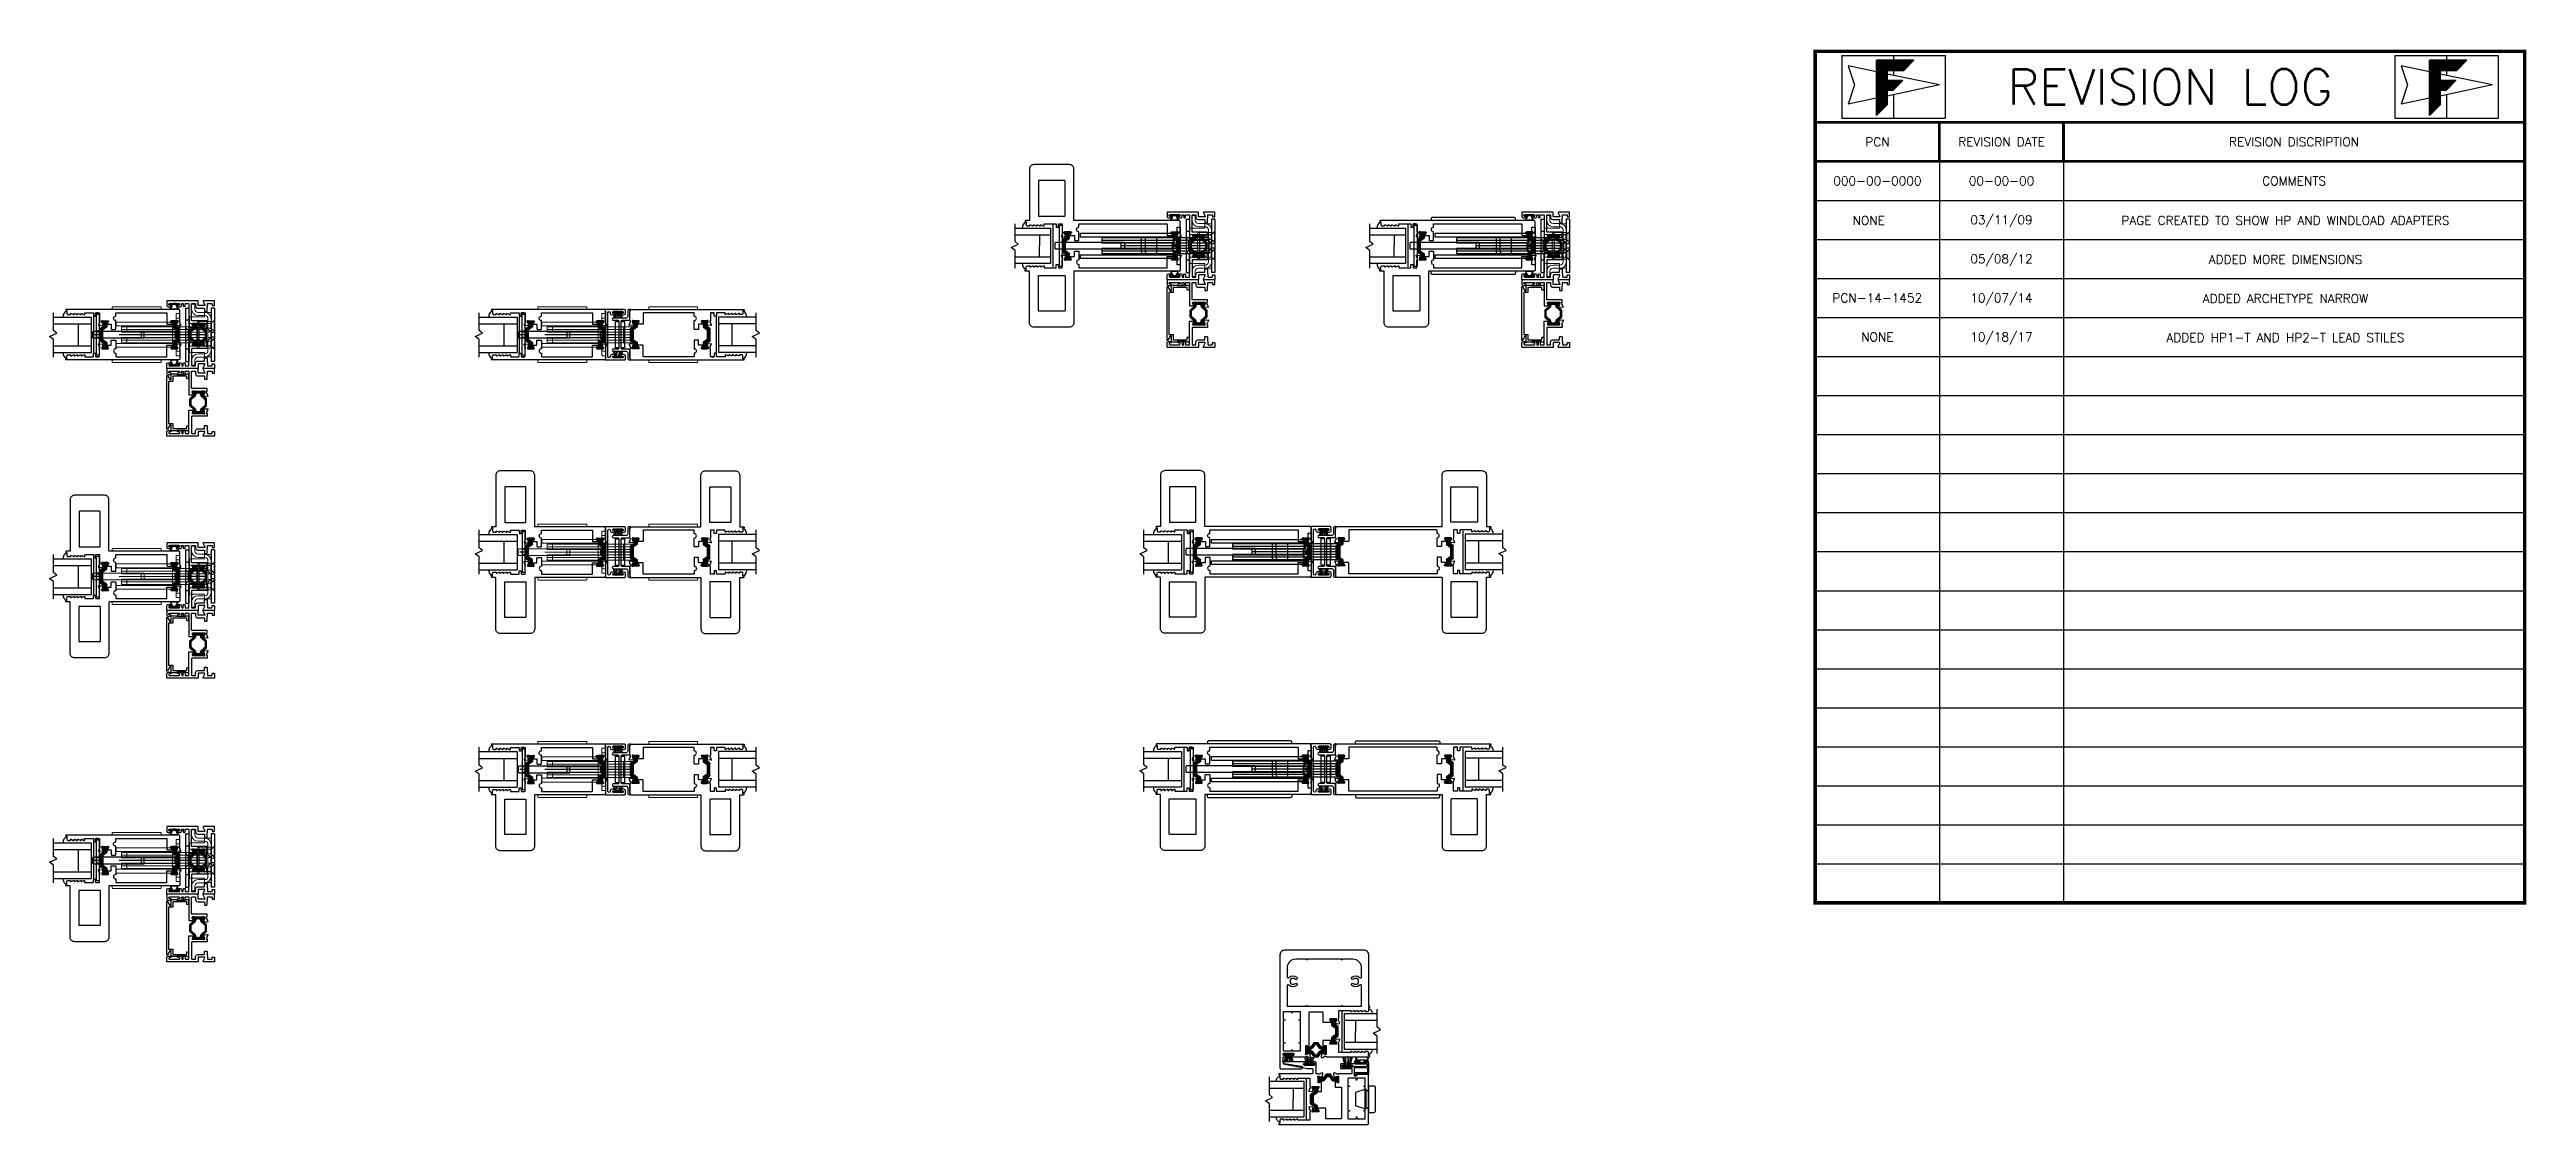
# Model space of a CAD drawing. Extents: x -26.6 to 43.3, y -2.7 to 27.6.
import ezdxf
from ezdxf.enums import TextEntityAlignment as Align

# ---------------------------------------------------------------- set-up
doc = ezdxf.new("R2010")
doc.units = 0
doc.header["$LTSCALE"] = 0.25
doc.header["$MEASUREMENT"] = 0
doc.layers.get('0').update_dxf_attribs({"linetype": 'CONTINUOUS'})
for name, color, linetype in [('BACKUP PLATE', 6, 'CONTINUOUS'), ('DIM', 7, 'CONTINUOUS'), ('ELEV_FRAME', 1, 'CONTINUOUS'), ('FRAME', 1, 'CONTINUOUS'), ('GLASS-VINYL', 7, 'CONTINUOUS'), ('Hardware', 7, 'CONTINUOUS'), ('I-STRUT', 7, 'CONTINUOUS'), ('MISC', 7, 'CONTINUOUS'), ('REVISION LOG', 7, 'CONTINUOUS'), ('SASH', 5, 'CONTINUOUS'), ('SEAL', 7, 'CONTINUOUS'), ('STRIKE PLATE', 3, 'CONTINUOUS'), ('TITLE-BLOCK', 7, 'CONTINUOUS'), ('TRACK', 7, 'CONTINUOUS'), ('VENT', 5, 'CONTINUOUS')]:
    doc.layers.add(name, color=color, linetype=linetype)
doc.styles.get("Standard").update_dxf_attribs({"font": 'simplex.shx'})

msp = doc.modelspace()

# ---------------------------------------------------------------- texts
at = {"layer": 'REVISION LOG'}
for s, p in [('NONE', (24.722, 22.735)), ('03/11/09', (28.466, 22.752)), ('PAGE CREATED TO SHOW HP AND WINDLOAD ADAPTERS', (36.472, 22.735)), ('05/08/12', (28.466, 21.652)), ('ADDED MORE DIMENSIONS', (36.472, 21.635)), ('PCN-14-1452', (24.966, 20.552)), ('10/07/14', (28.466, 20.552)), ('ADDED ARCHETYPE NARROW', (36.472, 20.535)), ('NONE', (24.966, 19.452)), ('10/18/17', (28.466, 19.452)), ('ADDED HP1-T AND HP2-T LEAD STILES', (36.472, 19.435))]:
    msp.add_text(s, height=0.25, dxfattribs=at).set_placement(p, align=Align.MIDDLE_CENTER)

# ---------------------------------------------------------------- blocks, each defined once
blk = doc.blocks.new('*X2')
at = {"color": 0}
for p, q in [((7.233, 10.235), (7.463, 10.465)), ((7.233, 10.245), (7.452, 10.465)), ((7.233, 10.256), (7.442, 10.465)), ((7.233, 10.266), (7.431, 10.465)), ((7.233, 10.277), (7.42, 10.465)), ((7.233, 10.288), (7.41, 10.465)), ((7.233, 10.298), (7.399, 10.465)), ((7.233, 10.309), (7.389, 10.465)), ((7.233, 10.319), (7.378, 10.465)), ((7.233, 10.33), (7.367, 10.465)), ((7.233, 10.341), (7.357, 10.465)), ((7.233, 10.351), (7.346, 10.465)), ((7.233, 10.362), (7.336, 10.465)), ((7.233, 10.372), (7.325, 10.465)), ((7.233, 10.383), (7.314, 10.465)), ((7.233, 10.394), (7.304, 10.465)), ((7.233, 10.404), (7.293, 10.465)), ((7.233, 10.415), (7.283, 10.465)), ((7.233, 10.426), (7.272, 10.465)), ((7.233, 10.436), (7.261, 10.465)), ((7.233, 10.447), (7.251, 10.465)), ((7.233, 10.457), (7.24, 10.465)), ((7.355, 10.337), (7.233, 10.459)), ((7.355, 10.326), (7.233, 10.448)), ((7.355, 10.316), (7.233, 10.438)), ((7.355, 10.305), (7.233, 10.427)), ((7.355, 10.295), (7.233, 10.416)), ((7.355, 10.284), (7.233, 10.406)), ((7.355, 10.273), (7.233, 10.395)), ((7.355, 10.263), (7.233, 10.385)), ((7.355, 10.252), (7.233, 10.374)), ((7.355, 10.241), (7.233, 10.363)), ((7.44, 10.145), (7.233, 10.353)), ((7.233, 10.224), (7.355, 10.346)), ((7.435, 10.14), (7.233, 10.342)), ((7.233, 10.213), (7.355, 10.335)), ((7.355, 10.348), (7.238, 10.465)), ((7.365, 10.348), (7.249, 10.465)), ((7.375, 10.348), (7.259, 10.465)), ((7.386, 10.348), (7.27, 10.465)), ((7.396, 10.348), (7.28, 10.465)), ((7.407, 10.348), (7.291, 10.465)), ((7.418, 10.348), (7.302, 10.465)), ((7.428, 10.348), (7.312, 10.465)), ((7.439, 10.348), (7.323, 10.465)), ((7.449, 10.348), (7.333, 10.465)), ((7.46, 10.348), (7.344, 10.465)), ((7.471, 10.348), (7.355, 10.465)), ((7.357, 10.348), (7.473, 10.465)), ((7.481, 10.348), (7.365, 10.465)), ((7.368, 10.348), (7.484, 10.465)), ((7.492, 10.348), (7.376, 10.465)), ((7.379, 10.348), (7.495, 10.465)), ((7.503, 10.348), (7.386, 10.465)), ((7.389, 10.348), (7.505, 10.465)), ((7.513, 10.348), (7.397, 10.465)), ((7.4, 10.348), (7.516, 10.465)), ((7.524, 10.348), (7.408, 10.465)), ((7.41, 10.348), (7.526, 10.465)), ((7.534, 10.348), (7.418, 10.465)), ((7.421, 10.348), (7.537, 10.465)), ((7.542, 10.351), (7.429, 10.465)), ((7.432, 10.348), (7.548, 10.465)), ((7.548, 10.356), (7.439, 10.465)), ((7.442, 10.348), (7.558, 10.465)), ((7.553, 10.362), (7.45, 10.465)), ((7.453, 10.348), (7.569, 10.465)), ((7.558, 10.367), (7.461, 10.465)), ((7.463, 10.348), (7.58, 10.465)), ((7.563, 10.372), (7.471, 10.465)), ((7.474, 10.348), (7.59, 10.465)), ((7.569, 10.378), (7.482, 10.465)), ((7.485, 10.348), (7.601, 10.465)), ((7.574, 10.383), (7.492, 10.465)), ((7.495, 10.348), (7.611, 10.465)), ((7.579, 10.388), (7.503, 10.465)), ((7.506, 10.348), (7.622, 10.465)), ((7.585, 10.394), (7.514, 10.465)), ((7.516, 10.348), (7.633, 10.465)), ((7.59, 10.399), (7.524, 10.465)), ((7.527, 10.348), (7.643, 10.465)), ((7.595, 10.404), (7.535, 10.465)), ((7.538, 10.348), (7.654, 10.465)), ((7.601, 10.409), (7.546, 10.465)), ((7.606, 10.415), (7.556, 10.465)), ((7.611, 10.42), (7.567, 10.465)), ((7.616, 10.425), (7.577, 10.465)), ((7.622, 10.431), (7.588, 10.465)), ((7.627, 10.436), (7.599, 10.465)), ((7.632, 10.441), (7.609, 10.465)), ((7.638, 10.447), (7.62, 10.465)), ((7.643, 10.452), (7.63, 10.465)), ((7.648, 10.457), (7.641, 10.465)), ((7.654, 10.462), (7.652, 10.465)), ((7.43, 10.135), (7.233, 10.332)), ((7.233, 10.203), (7.355, 10.325)), ((7.424, 10.129), (7.233, 10.321)), ((7.233, 10.192), (7.355, 10.314)), ((7.416, 10.127), (7.233, 10.31)), ((7.233, 10.182), (7.355, 10.304)), ((7.405, 10.127), (7.233, 10.3)), ((7.233, 10.171), (7.355, 10.293)), ((7.395, 10.127), (7.233, 10.289)), ((7.233, 10.16), (7.355, 10.282)), ((7.384, 10.127), (7.233, 10.279)), ((7.233, 10.15), (7.355, 10.272)), ((7.373, 10.127), (7.233, 10.268)), ((7.233, 10.139), (7.355, 10.261)), ((7.363, 10.127), (7.233, 10.257)), ((7.233, 10.129), (7.355, 10.25)), ((7.355, 10.125), (7.233, 10.247)), ((7.233, 10.118), (7.355, 10.24)), ((7.233, 10.012), (7.457, 10.236)), ((7.233, 10.022), (7.446, 10.236)), ((7.233, 10.033), (7.436, 10.236)), ((7.233, 10.044), (7.425, 10.236)), ((7.233, 10.054), (7.415, 10.236)), ((7.233, 10.065), (7.404, 10.236)), ((7.233, 10.076), (7.393, 10.236)), ((7.233, 10.086), (7.383, 10.236)), ((7.233, 10.097), (7.372, 10.236)), ((7.233, 10.107), (7.362, 10.236)), ((7.355, 10.114), (7.233, 10.236)), ((7.355, 10.104), (7.233, 10.226)), ((7.355, 10.093), (7.233, 10.215)), ((7.355, 10.082), (7.233, 10.204)), ((7.355, 10.072), (7.233, 10.194)), ((7.355, 10.061), (7.233, 10.183)), ((7.355, 10.051), (7.233, 10.172)), ((7.355, 10.04), (7.233, 10.162)), ((7.355, 10.029), (7.233, 10.151)), ((7.355, 10.019), (7.233, 10.141)), ((7.355, 10.008), (7.233, 10.13)), ((7.233, 10.001), (7.355, 10.123)), ((7.355, 9.998), (7.233, 10.119)), ((7.233, 9.991), (7.355, 10.113)), ((7.355, 9.987), (7.233, 10.109)), ((7.233, 9.98), (7.355, 10.102)), ((7.355, 9.976), (7.233, 10.098)), ((7.233, 9.969), (7.355, 10.091)), ((7.355, 9.966), (7.233, 10.088)), ((7.233, 9.959), (7.355, 10.081)), ((7.35, 9.96), (7.233, 10.077)), ((7.233, 9.948), (7.355, 10.07)), ((7.345, 9.955), (7.233, 10.066)), ((7.233, 9.938), (7.355, 10.06)), ((7.339, 9.949), (7.233, 10.056)), ((7.359, 10.127), (7.468, 10.236)), ((7.446, 10.151), (7.36, 10.236)), ((7.37, 10.127), (7.478, 10.236)), ((7.451, 10.156), (7.371, 10.236)), ((7.38, 10.127), (7.489, 10.236)), ((7.456, 10.161), (7.382, 10.236)), ((7.391, 10.127), (7.5, 10.236)), ((7.462, 10.167), (7.392, 10.236)), ((7.402, 10.127), (7.51, 10.236)), ((7.467, 10.172), (7.403, 10.236)), ((7.412, 10.127), (7.521, 10.236)), ((7.472, 10.177), (7.413, 10.236)), ((7.477, 10.182), (7.424, 10.236)), ((7.483, 10.188), (7.435, 10.236)), ((7.488, 10.193), (7.445, 10.236)), ((7.493, 10.198), (7.456, 10.236)), ((7.499, 10.204), (7.466, 10.236)), ((7.504, 10.209), (7.477, 10.236)), ((7.509, 10.214), (7.488, 10.236)), ((7.515, 10.22), (7.498, 10.236)), ((7.52, 10.225), (7.509, 10.236)), ((7.525, 10.23), (7.519, 10.236)), ((7.531, 10.236), (7.53, 10.236)), ((7.233, 9.927), (7.355, 10.049)), ((7.334, 9.944), (7.233, 10.045)), ((7.233, 9.916), (7.355, 10.038)), ((7.329, 9.939), (7.233, 10.035)), ((7.233, 9.906), (7.355, 10.028)), ((7.324, 9.933), (7.233, 10.024)), ((7.233, 9.895), (7.355, 10.017)), ((7.318, 9.928), (7.233, 10.013)), ((7.233, 9.885), (7.355, 10.007)), ((7.313, 9.923), (7.233, 10.003)), ((7.233, 9.874), (7.355, 9.996)), ((7.308, 9.917), (7.233, 9.992)), ((7.233, 9.863), (7.355, 9.985)), ((7.302, 9.912), (7.233, 9.982)), ((7.233, 9.853), (7.355, 9.975)), ((7.297, 9.907), (7.233, 9.971)), ((7.292, 9.902), (7.233, 9.96)), ((7.286, 9.896), (7.233, 9.95)), ((7.281, 9.891), (7.233, 9.939)), ((7.276, 9.886), (7.233, 9.929)), ((7.271, 9.88), (7.233, 9.918)), ((7.265, 9.875), (7.233, 9.907)), ((7.26, 9.87), (7.233, 9.897)), ((7.255, 9.864), (7.233, 9.886)), ((7.249, 9.859), (7.233, 9.876)), ((7.244, 9.854), (7.233, 9.865)), ((7.239, 9.849), (7.233, 9.854)), ((7.233, 9.843), (7.233, 9.844))]:
    blk.add_line(p, q, dxfattribs=at)
blk = doc.blocks.new('Revision Log')
at = {"layer": 'REVISION LOG', "color": 151}
for p, q in [((0.688, -0.029), (1.415, -0.029)), ((0.688, -0.029), (0.688, -0.471)), ((1.051, -0.029), (1.051, -0.063)), ((1.051, -0.136), (1.051, -0.169)), ((1.415, -0.029), (1.415, -0.471)), ((4.585, -0.029), (5.313, -0.029)), ((4.585, -0.029), (4.585, -0.471)), ((4.949, -0.029), (4.949, -0.063)), ((4.949, -0.136), (4.949, -0.169)), ((5.313, -0.029), (5.313, -0.471)), ((1.051, -0.306), (1.051, -0.471)), ((4.949, -0.306), (4.949, -0.471)), ((0.688, -0.471), (1.415, -0.471)), ((4.585, -0.471), (5.313, -0.471))]:
    blk.add_line(p, q, dxfattribs=at)
at = {"layer": 'REVISION LOG', "color": 1}
for p, q in [((0.932, -0.144), (0.732, -0.102)), ((0.732, -0.102), (0.777, -0.237)), ((1.376, -0.237), (1.008, -0.16)), ((4.829, -0.144), (4.629, -0.102)), ((4.629, -0.102), (4.674, -0.237)), ((5.273, -0.237), (4.905, -0.16)), ((0.777, -0.237), (0.732, -0.373)), ((0.932, -0.331), (0.732, -0.373)), ((1.376, -0.237), (1.008, -0.315)), ((4.674, -0.237), (4.629, -0.373)), ((4.829, -0.331), (4.629, -0.373)), ((5.273, -0.237), (4.905, -0.315))]:
    blk.add_line(p, q, dxfattribs=at)
at = {"layer": 'REVISION LOG'}
for p, q in [((2.25, -0.5), (2.25, -6)), ((1.375, -0.775), (1.375, -6)), ((0.5, -1.05), (5.5, -1.05)), ((0.5, -1.325), (5.5, -1.325)), ((0.5, -1.6), (5.5, -1.6)), ((0.5, -1.875), (5.5, -1.875)), ((0.5, -2.15), (5.5, -2.15)), ((0.5, -2.425), (5.5, -2.425)), ((0.5, -2.7), (5.5, -2.7)), ((0.5, -2.975), (5.5, -2.975)), ((0.5, -3.25), (5.5, -3.25)), ((0.5, -3.525), (5.5, -3.525)), ((0.5, -3.8), (5.5, -3.8)), ((0.5, -4.075), (5.5, -4.075)), ((0.5, -4.35), (5.5, -4.35)), ((0.5, -4.625), (5.5, -4.625)), ((0.5, -4.9), (5.5, -4.9)), ((0.5, -5.175), (5.5, -5.175)), ((0.5, -5.45), (5.5, -5.45)), ((0.5, -5.725), (5.5, -5.725))]:
    blk.add_line(p, q, dxfattribs=at)
at = {"layer": 'REVISION LOG', "const_width": 0.025}
blk.add_lwpolyline([(5.5, -6), (5.5, 0), (0.5, 0), (0.5, -6), (5.5, -6), (5.5, -6)], close=True, dxfattribs=at)
at = {"layer": 'REVISION LOG', "color": 151}
for points in [[(1.008, -0.376), (1.008, -0.274), (1.05, -0.274), (1.008, -0.274), (1.008, -0.376), (0.932, -0.452), (0.932, -0.063), (1.196, -0.063), (1.124, -0.136), (1.008, -0.136), (1.008, -0.206), (1.118, -0.206), (1.008, -0.206), (1.008, -0.136), (1.124, -0.136), (1.196, -0.063), (0.932, -0.063), (0.932, -0.452), (1.008, -0.376), (1.008, -0.274), (1.05, -0.274), (1.118, -0.206), (1.008, -0.206), (1.008, -0.136), (1.124, -0.136), (1.196, -0.063), (0.932, -0.063), (0.932, -0.452)], [(4.905, -0.376), (4.905, -0.274), (4.948, -0.274), (4.905, -0.274), (4.905, -0.376), (4.829, -0.452), (4.829, -0.063), (5.093, -0.063), (5.021, -0.136), (4.905, -0.136), (4.905, -0.206), (5.015, -0.206), (4.905, -0.206), (4.905, -0.136), (5.021, -0.136), (5.093, -0.063), (4.829, -0.063), (4.829, -0.452), (4.905, -0.376), (4.905, -0.274), (4.948, -0.274), (5.015, -0.206), (4.905, -0.206), (4.905, -0.136), (5.021, -0.136), (5.093, -0.063), (4.829, -0.063), (4.829, -0.452)]]:
    blk.add_lwpolyline(points, close=True, dxfattribs=at)
at = {"layer": 'REVISION LOG', "const_width": 0.02}
for points in [[(0.5, -0.5), (5.5, -0.5)], [(1.375, -0.5), (1.375, -0.775)], [(2.25, -0.5), (2.25, -0.775)], [(0.5, -0.775), (5.5, -0.775)]]:
    blk.add_lwpolyline(points, dxfattribs=at)
at = {"layer": 'REVISION LOG', "color": 151, "xscale": 0.625, "yscale": 0.625, "zscale": 0.625}
for p in [(-3.589, -6.604), (0.309, -6.604)]:
    blk.add_blockref('*X2', p, dxfattribs=at)
at = {"layer": 'REVISION LOG'}
for s, height, p in [('REVISION LOG', 0.25, (3, -0.25)), ('PCN', 0.0625, (0.938, -0.638)), ('REVISION DATE', 0.0625, (1.813, -0.638)), ('REVISION DISCRIPTION', 0.0625, (3.875, -0.638)), ('000-00-0000', 0.0625, (0.938, -0.913)), ('00-00-00', 0.0625, (1.813, -0.913)), ('COMMENTS', 0.0625, (3.875, -0.913))]:
    blk.add_text(s, height=height, dxfattribs=at).set_placement(p, align=Align.MIDDLE_CENTER)
blk = doc.blocks.new('3710 Jamb Filler')
blk.add_lwpolyline([(-0.12, 0.774, 0.414214), (-0.15, 0.804), (-0.27, 0.804, 0.414214), (-0.28, 0.794), (-0.28, 0.789), (-0.53, 0.789), (-0.53, 0.794, 0.414214), (-0.54, 0.804), (-0.585, 0.804, 0.414214), (-0.615, 0.774), (-0.615, 0.674, 0.414214), (-0.605, 0.664), (-0.575, 0.664, 0.414214), (-0.565, 0.674), (-0.565, 0.739), (-0.17, 0.739), (-0.17, 0.601, 0.414214), (-0.16, 0.591), (-0.05, 0.591), (-0.05, -0.591), (-0.16, -0.591, 0.414214), (-0.17, -0.601), (-0.17, -0.739), (-0.565, -0.739), (-0.565, -0.674, 0.414214), (-0.575, -0.664), (-0.605, -0.664, 0.414214), (-0.615, -0.674), (-0.615, -0.774, 0.414214), (-0.585, -0.804), (-0.54, -0.804, 0.414214), (-0.53, -0.794), (-0.53, -0.789), (-0.28, -0.789), (-0.28, -0.794, 0.414214), (-0.27, -0.804), (-0.15, -0.804, 0.414214), (-0.12, -0.774), (-0.12, -0.641), (-0.084, -0.641), (-0.019, -0.754, 0.767327), (0, -0.749), (0, 0.749, 0.767327), (-0.019, 0.754), (-0.084, 0.641), (-0.12, 0.641)], format="xyb", close=True)
blk = doc.blocks.new('3711-JAMB')
h = blk.add_hatch(color=7)
h.dxf.hatch_style = 1
edge = h.paths.add_edge_path(flags=16)
edge.add_arc((-0.976, -0.753), 0.0472, -50.00025, 0, ccw=False)
edge.add_line((-0.945, -0.789), (-1.041, -0.87))
edge.add_arc((-1.011, -0.906), 0.0472, 129.99975, 180)
edge.add_line((-1.058, -0.906), (-1.058, -1.002))
edge.add_arc((-1.011, -1.002), 0.0472, 180, 230.00025)
edge.add_line((-1.041, -1.038), (-0.945, -1.119))
edge.add_arc((-0.976, -1.155), 0.0472, 0, 50.00025, ccw=False)
edge.add_line((-0.928, -1.155), (-0.928, -1.165))
edge.add_arc((-0.893, -1.165), 0.0355, 180.79845, 270)
edge.add_line((-0.893, -1.2), (-0.853, -1.2))
edge.add_arc((-0.853, -1.165), 0.0355, 270, 359.20155)
edge.add_line((-0.818, -1.165), (-0.818, -1.155))
edge.add_arc((-0.77, -1.155), 0.0472, 129.99975, 180, ccw=False)
edge.add_line((-0.801, -1.119), (-0.705, -1.038))
edge.add_arc((-0.735, -1.002), 0.0472, 309.99975, 360)
edge.add_line((-0.688, -1.002), (-0.688, -0.906))
edge.add_arc((-0.735, -0.906), 0.0472, 360, 410.00025)
edge.add_line((-0.705, -0.87), (-0.801, -0.789))
edge.add_arc((-0.77, -0.753), 0.0472, 180, 230.00025, ccw=False)
edge.add_line((-0.818, -0.753), (-0.818, -0.743))
edge.add_arc((-0.853, -0.743), 0.0355, 0.79846, 90)
edge.add_line((-0.853, -0.708), (-0.893, -0.708))
edge.add_arc((-0.893, -0.743), 0.0355, 90, 179.20155)
edge.add_line((-0.928, -0.743), (-0.928, -0.753))
edge = h.paths.add_edge_path()
edge.add_arc((-0.719, -0.744), 0.0302, 149.99987, 229.99985)
edge.add_line((-0.738, -0.767), (-0.644, -0.847))
edge.add_arc((-0.663, -0.87), 0.0302, 0, 49.99985, ccw=False)
edge.add_line((-0.633, -0.87), (-0.633, -1.038))
edge.add_arc((-0.663, -1.038), 0.0302, 310.00015, 360, ccw=False)
edge.add_line((-0.644, -1.061), (-0.738, -1.141))
edge.add_arc((-0.719, -1.164), 0.0302, 130.00015, 210.00013)
edge.add_line((-0.745, -1.179), (-0.712, -1.237))
edge.add_arc((-0.722, -1.243), 0.0119, 0, 30.00013, ccw=False)
edge.add_line((-0.71, -1.243), (-0.71, -1.257))
edge.add_arc((-0.722, -1.257), 0.0119, -89.93104, 0.06896, ccw=False)
edge.add_line((-0.722, -1.269), (-0.765, -1.269))
edge.add_arc((-0.765, -1.259), 0.00991, 216.8699, 270, ccw=False)
edge.add_line((-0.773, -1.265), (-0.973, -1.265))
edge.add_arc((-0.981, -1.259), 0.00991, 270, 323.1301, ccw=False)
edge.add_line((-0.981, -1.269), (-1.024, -1.269))
edge.add_arc((-1.024, -1.257), 0.0119, 180, 270, ccw=False)
edge.add_line((-1.036, -1.257), (-1.036, -1.243))
edge.add_arc((-1.024, -1.243), 0.0119, 149.99987, 180, ccw=False)
edge.add_line((-1.034, -1.237), (-1.001, -1.179))
edge.add_arc((-1.027, -1.164), 0.0302, 329.99987, 409.99985)
edge.add_line((-1.008, -1.141), (-1.102, -1.061))
edge.add_arc((-1.083, -1.038), 0.0302, 180, 229.99985, ccw=False)
edge.add_line((-1.113, -1.038), (-1.113, -0.87))
edge.add_arc((-1.083, -0.87), 0.0302, 130.00015, 180, ccw=False)
edge.add_line((-1.102, -0.847), (-1.008, -0.767))
edge.add_arc((-1.027, -0.744), 0.0302, 310.00015, 390.00013)
edge.add_line((-1.001, -0.729), (-1.034, -0.671))
edge.add_arc((-1.024, -0.665), 0.0119, 180, 210.00013, ccw=False)
edge.add_line((-1.036, -0.665), (-1.036, -0.651))
edge.add_arc((-1.024, -0.651), 0.0119, 90, 180, ccw=False)
edge.add_line((-1.024, -0.639), (-0.981, -0.639))
edge.add_arc((-0.981, -0.649), 0.00991, 36.8699, 90, ccw=False)
edge.add_line((-0.973, -0.643), (-0.773, -0.643))
edge.add_arc((-0.765, -0.649), 0.00991, 90, 143.1301, ccw=False)
edge.add_line((-0.765, -0.639), (-0.722, -0.639))
edge.add_arc((-0.722, -0.651), 0.0119, -0.06896, 89.93104, ccw=False)
edge.add_line((-0.71, -0.651), (-0.71, -0.665))
edge.add_arc((-0.722, -0.665), 0.0119, -30.00013, 0, ccw=False)
edge.add_line((-0.712, -0.671), (-0.745, -0.729))
for points in [[(-1.037, -0.21), (-1.039, -0.21, 0.414214), (-1.049, -0.22), (-1.049, -0.294, -0.414214), (-1.059, -0.304), (-1.114, -0.304, -0.414214), (-1.124, -0.294), (-1.124, -0.175), (-1.138, -0.175), (-1.138, -0.085, 0.414214), (-1.148, -0.075), (-1.255, -0.075, 0.414214), (-1.265, -0.085), (-1.265, -0.125, -0.414214), (-1.275, -0.135), (-1.323, -0.135, -0.414214), (-1.333, -0.125), (-1.333, -0.01, -0.414214), (-1.323, 0), (-1.026, 0, -0.546624), (-1.011, -0.023), (-1.062, -0.121, 0.546624), (-1.053, -0.135), (-0.885, -0.135, 0.414214), (-0.875, -0.125), (-0.875, -0.01, -0.414214), (-0.865, 0), (0, 0, -0.414214), (0.01, -0.01), (0.01, -0.125, -0.414214), (-0.03, -0.165), (-0.09, -0.165, -0.414214), (-0.11, -0.145, -0.414214), (-0.09, -0.125), (-0.07, -0.125, 0.414214), (-0.045, -0.1), (-0.045, -0.1, 0.414214), (-0.07, -0.075), (-0.331, -0.075, 0.414214), (-0.355, -0.1), (-0.355, -0.1, 0.414214), (-0.331, -0.125), (-0.31, -0.125, -0.414214), (-0.29, -0.145), (-0.29, -0.145, -0.414214), (-0.309, -0.165), (-0.37, -0.165, -0.414214), (-0.41, -0.125), (-0.41, -0.075), (-0.455, -0.075), (-0.455, -0.14, -0.414214), (-0.48, -0.165), (-0.48, -0.165, -0.414214), (-0.505, -0.141), (-0.505, -0.075), (-0.615, -0.075), (-0.615, -0.737), (-0.736, -0.737, -0.585524), (-0.742, -0.725), (-0.708, -0.665, 0.137872), (-0.706, -0.659), (-0.706, -0.651, 0.414214), (-0.718, -0.639), (-1.032, -0.639, -0.213422), (-1.04, -0.635, 0.6885), (-1.061, -0.643), (-1.061, -0.649, 0.065543), (-1.061, -0.652), (-1.04, -0.728, 0.267949), (-1.032, -0.736), (-1.028, -0.737, -0.57735), (-1.024, -0.751), (-1.038, -0.765, -0.176327), (-1.046, -0.768), (-1.139, -0.777, -0.548619), (-1.151, -0.761), (-1.131, -0.705, -0.263725), (-1.122, -0.698, 0.359508), (-1.112, -0.686), (-1.112, -0.651, 0.414214), (-1.124, -0.639), (-1.124, -0.564), (-0.7, -0.564, 0.414214), (-0.69, -0.554), (-0.69, -0.085, 0.414214), (-0.7, -0.075), (-0.79, -0.075, 0.414214), (-0.8, -0.085), (-0.8, -0.15, -0.414214), (-0.86, -0.21), (-1.039, -0.21)], [(-1.037, -1.698), (-1.039, -1.698, -0.414214), (-1.049, -1.688), (-1.049, -1.614, 0.414214), (-1.059, -1.604), (-1.114, -1.604, 0.414214), (-1.124, -1.614), (-1.124, -1.733), (-1.138, -1.733), (-1.138, -1.823, -0.414214), (-1.148, -1.833), (-1.255, -1.833, -0.414214), (-1.265, -1.823), (-1.265, -1.783, 0.414214), (-1.275, -1.773), (-1.323, -1.773, 0.414214), (-1.333, -1.783), (-1.333, -1.898, 0.414214), (-1.323, -1.908), (-1.026, -1.908, 0.546624), (-1.011, -1.885), (-1.062, -1.787, -0.546624), (-1.053, -1.773), (-0.885, -1.773, -0.414214), (-0.875, -1.783), (-0.875, -1.898, 0.414214), (-0.865, -1.908), (0, -1.908, 0.414214), (0.01, -1.898), (0.01, -1.783, 0.414214), (-0.03, -1.743), (-0.09, -1.743, 0.414214), (-0.11, -1.763, 0.414214), (-0.09, -1.783), (-0.07, -1.783, -0.414214), (-0.045, -1.808), (-0.045, -1.808, -0.414214), (-0.07, -1.833), (-0.331, -1.833, -0.414214), (-0.355, -1.808), (-0.355, -1.808, -0.414214), (-0.331, -1.783), (-0.31, -1.783, 0.414214), (-0.29, -1.763), (-0.29, -1.763, 0.414214), (-0.309, -1.743), (-0.37, -1.743, 0.414214), (-0.41, -1.783), (-0.41, -1.833), (-0.455, -1.833), (-0.455, -1.768, 0.414214), (-0.48, -1.743), (-0.48, -1.743, 0.414214), (-0.505, -1.767), (-0.505, -1.833), (-0.615, -1.833), (-0.615, -1.171), (-0.736, -1.171, 0.585524), (-0.742, -1.183), (-0.708, -1.243, -0.137872), (-0.706, -1.249), (-0.706, -1.257, -0.414214), (-0.718, -1.269), (-1.032, -1.269, 0.213422), (-1.04, -1.273, -0.6885), (-1.061, -1.265), (-1.061, -1.259, -0.065543), (-1.061, -1.256), (-1.04, -1.18, -0.267949), (-1.032, -1.172), (-1.028, -1.171, 0.57735), (-1.024, -1.157), (-1.038, -1.143, 0.176327), (-1.046, -1.14), (-1.139, -1.131, 0.548619), (-1.151, -1.147), (-1.131, -1.203, 0.263725), (-1.122, -1.21, -0.359508), (-1.112, -1.222), (-1.112, -1.257, -0.414214), (-1.124, -1.269), (-1.124, -1.344), (-0.7, -1.344, -0.414214), (-0.69, -1.354), (-0.69, -1.823, -0.414214), (-0.7, -1.833), (-0.79, -1.833, -0.414214), (-0.8, -1.823), (-0.8, -1.758, 0.414214), (-0.86, -1.698), (-1.039, -1.698)]]:
    blk.add_lwpolyline(points, format="xyb")
at = {"color": 7}
blk.add_lwpolyline([(-0.745, -0.729, 0.36397), (-0.738, -0.767), (-0.644, -0.847, -0.221694), (-0.633, -0.87), (-0.633, -1.038, -0.221694), (-0.644, -1.061), (-0.738, -1.141, 0.36397), (-0.745, -1.179), (-0.712, -1.237, -0.131653), (-0.71, -1.243), (-0.71, -1.257, -0.414214), (-0.722, -1.269), (-0.765, -1.269, -0.236068), (-0.773, -1.265), (-0.973, -1.265, -0.236068), (-0.981, -1.269), (-1.024, -1.269, -0.414214), (-1.036, -1.257), (-1.036, -1.243, -0.131653), (-1.034, -1.237), (-1.001, -1.179, 0.36397), (-1.008, -1.141), (-1.102, -1.061, -0.221694), (-1.113, -1.038), (-1.113, -0.87, -0.221694), (-1.102, -0.847), (-1.008, -0.767, 0.36397), (-1.001, -0.729), (-1.034, -0.671, -0.131653), (-1.036, -0.665), (-1.036, -0.651, -0.414214), (-1.024, -0.639), (-0.981, -0.639, -0.236068), (-0.973, -0.643), (-0.773, -0.643, -0.236068), (-0.765, -0.639), (-0.722, -0.639, -0.414214), (-0.71, -0.651), (-0.71, -0.665, -0.131653), (-0.712, -0.671)], format="xyb", close=True, dxfattribs=at)
blk = doc.blocks.new('DFADFFADF DFD')
at = {"layer": 'BACKUP PLATE'}
for p, q in [((155.219, 38.501), (155.309, 38.501)), ((155.219, 38.501), (155.219, 37.001)), ((155.309, 38.501), (155.309, 37.001)), ((155.297, 38.09), (155.219, 38.157)), ((155.219, 37.845), (155.219, 38.157)), ((155.219, 37.845), (155.297, 37.913)), ((155.309, 37.819), (155.219, 37.819)), ((155.309, 37.819), (155.219, 37.819)), ((155.219, 37.819), (155.219, 37.683)), ((155.219, 37.819), (155.219, 37.683)), ((155.309, 38.09), (155.297, 38.09)), ((155.297, 37.913), (155.297, 38.089)), ((155.297, 37.913), (155.309, 37.913)), ((155.309, 37.913), (155.309, 38.089)), ((155.309, 37.819), (155.309, 37.683)), ((155.309, 37.819), (155.309, 37.683)), ((155.219, 37.683), (155.309, 37.683)), ((155.219, 37.683), (155.309, 37.683)), ((155.297, 37.59), (155.219, 37.657)), ((155.219, 37.345), (155.219, 37.657)), ((155.219, 37.345), (155.297, 37.413)), ((155.309, 37.59), (155.297, 37.59)), ((155.297, 37.413), (155.297, 37.589)), ((155.297, 37.413), (155.309, 37.413)), ((155.309, 37.413), (155.309, 37.589)), ((155.219, 37.001), (155.309, 37.001))]:
    blk.add_line(p, q, dxfattribs=at)
blk = doc.blocks.new('FDFDF')
at = {"color": 7, "linetype": 'Continuous', "lineweight": 15}
for p, q in [((156.21, 38.376), (156.398, 38.376)), ((156.21, 38.376), (156.21, 37.126)), ((156.21, 38.126), (156.21, 38.376)), ((156.55, 38.126), (156.21, 38.126)), ((156.21, 38.126), (156.21, 38.066)), ((156.82, 38.069), (156.21, 38.069)), ((156.21, 37.933), (156.21, 38.069)), ((156.21, 37.436), (156.21, 38.066)), ((156.21, 38.066), (156.55, 38.066)), ((156.21, 37.933), (156.82, 37.933)), ((156.398, 38.376), (156.398, 38.251)), ((156.398, 38.251), (156.82, 38.251)), ((156.55, 38.066), (156.55, 38.126)), ((156.55, 38.066), (156.55, 37.436)), ((156.61, 38.066), (156.55, 38.066)), ((156.61, 38.066), (156.61, 37.436)), ((156.82, 38.251), (156.82, 37.251)), ((156.82, 37.933), (156.82, 38.069)), ((156.82, 37.569), (156.21, 37.569)), ((156.21, 37.433), (156.21, 37.569)), ((156.21, 37.436), (156.21, 37.376)), ((156.55, 37.436), (156.21, 37.436)), ((156.21, 37.433), (156.82, 37.433)), ((156.55, 37.376), (156.21, 37.376)), ((156.21, 37.126), (156.21, 37.376)), ((156.398, 37.126), (156.21, 37.126)), ((156.398, 37.251), (156.82, 37.251)), ((156.398, 37.126), (156.398, 37.251)), ((156.55, 37.376), (156.55, 37.436)), ((156.61, 37.436), (156.55, 37.436)), ((156.82, 37.433), (156.82, 37.569))]:
    blk.add_line(p, q, dxfattribs=at)
for centre, start, end in [((156.55, 38.066), 0, 90), ((156.55, 38.066), 0, 90), ((156.55, 37.436), 270, 0), ((156.55, 37.436), 270, 0)]:
    blk.add_arc(centre, 0.06, start, end, dxfattribs=at)
blk = doc.blocks.new('FDF')
at = {"color": 7, "linetype": 'Continuous', "lineweight": 15}
for p, q in [((158.353, 38.61), (158.263, 38.61)), ((158.263, 38.61), (158.263, 38.471)), ((158.353, 38.471), (158.353, 38.61)), ((157.803, 38.201), (157.803, 37.301)), ((157.815, 37.84), (157.803, 37.84)), ((157.815, 37.84), (157.803, 37.84)), ((157.803, 37.84), (157.803, 37.664)), ((157.803, 37.84), (157.803, 37.664)), ((157.893, 37.831), (157.803, 37.831)), ((157.893, 37.831), (157.803, 37.831)), ((157.803, 37.672), (157.803, 37.831)), ((157.803, 37.672), (157.803, 37.831)), ((157.893, 37.907), (157.815, 37.84)), ((157.893, 37.907), (157.815, 37.84)), ((157.815, 37.84), (157.815, 37.664)), ((157.815, 37.84), (157.815, 37.664)), ((157.893, 38.201), (157.893, 37.301)), ((157.893, 37.907), (157.893, 37.596)), ((157.893, 37.907), (157.893, 37.596)), ((157.893, 37.672), (157.893, 37.831)), ((157.893, 37.672), (157.893, 37.831)), ((157.991, 38.381), (157.983, 38.381)), ((158.173, 38.381), (157.983, 38.381)), ((157.991, 38.291), (157.983, 38.291)), ((157.983, 38.291), (158.173, 38.291)), ((157.991, 38.381), (157.991, 38.291)), ((157.803, 37.672), (157.893, 37.672)), ((157.803, 37.672), (157.893, 37.672)), ((157.803, 37.663), (157.815, 37.663)), ((157.803, 37.663), (157.815, 37.663)), ((157.815, 37.663), (157.893, 37.595)), ((157.815, 37.663), (157.893, 37.595)), ((157.983, 37.211), (157.991, 37.211)), ((158.173, 37.211), (157.983, 37.211)), ((157.991, 37.121), (157.983, 37.121)), ((157.983, 37.121), (158.173, 37.121)), ((157.991, 37.211), (157.991, 37.121)), ((158.263, 37.031), (158.263, 36.892)), ((158.353, 36.892), (158.353, 37.031)), ((158.263, 36.892), (158.353, 36.892))]:
    blk.add_line(p, q, dxfattribs=at)
for centre, radius, start, end in [((158.173, 38.471), 0.09, 270, 0), ((158.173, 38.471), 0.09, 270, 0), ((158.173, 38.471), 0.18, 270, 0), ((158.173, 38.471), 0.18, 270, 0), ((157.983, 38.201), 0.18, 90, 180), ((157.983, 38.201), 0.18, 90, 180), ((157.983, 38.201), 0.18, 90, 180), ((157.983, 38.201), 0.18, 90, 180), ((157.983, 38.201), 0.09, 90, 180), ((157.983, 38.201), 0.09, 90, 180), ((157.983, 38.201), 0.09, 90, 180), ((157.983, 38.201), 0.09, 90, 180), ((157.983, 37.301), 0.18, 180, 270), ((157.983, 37.301), 0.18, 180, 270), ((157.983, 37.301), 0.18, 180, 270), ((157.983, 37.301), 0.18, 180, 270), ((157.983, 37.301), 0.09, 180, 270), ((157.983, 37.301), 0.09, 180, 270), ((157.983, 37.301), 0.09, 180, 270), ((157.983, 37.301), 0.09, 180, 270), ((158.173, 37.031), 0.18, 0, 90), ((158.173, 37.031), 0.18, 0, 90), ((158.173, 37.031), 0.09, 0, 90), ((158.173, 37.031), 0.09, 0, 90)]:
    blk.add_arc(centre, radius, start, end, dxfattribs=at)
blk = doc.blocks.new('ERE')
at = {"layer": 'STRIKE PLATE'}
for p, q in [((162.945, 38.501), (162.945, 37.001)), ((163.039, 38.501), (162.945, 38.501)), ((163.039, 38.501), (163.039, 37.001)), ((162.945, 38.157), (162.945, 37.345)), ((162.945, 38.157), (163.039, 38.157)), ((162.971, 37.876), (162.945, 37.876)), ((162.971, 37.876), (162.945, 37.876)), ((162.945, 37.626), (162.945, 37.876)), ((162.945, 37.626), (162.945, 37.876)), ((163.039, 37.954), (162.971, 37.876)), ((163.039, 37.954), (162.971, 37.876)), ((162.971, 37.876), (162.971, 37.626)), ((162.971, 37.876), (162.971, 37.626)), ((162.945, 37.626), (162.971, 37.626)), ((162.945, 37.626), (162.971, 37.626)), ((162.945, 37.345), (163.039, 37.345)), ((162.971, 37.626), (163.039, 37.548)), ((162.971, 37.626), (163.039, 37.548)), ((163.039, 37.001), (162.945, 37.001))]:
    blk.add_line(p, q, dxfattribs=at)
blk = doc.blocks.new('JAMB-STRIKE-PLATE')
at = {"layer": 'DIM'}
for name, p in [('DFADFFADF DFD', (-156.549, -38.706)), ('FDF', (-159.043, -38.706)), ('FDFDF', (-157.45, -38.706)), ('ERE', (-163.56, -38.706))]:
    blk.add_blockref(name, p, dxfattribs=at)
at = {"layer": 'ELEV_FRAME'}
blk.add_blockref('3711-JAMB', (0, 0), dxfattribs=at)
blk = doc.blocks.new('25064-18mmX6mm-I-STRUT')
at = {"layer": 'I-STRUT'}
h = blk.add_hatch(color=256, dxfattribs=at)
h.dxf.hatch_style = 1
h.paths.add_polyline_path([(-0.22, 0.353, 0.57735), (-0.234, 0.33), (-0.195, 0.257, -0.131652), (-0.189, 0.233), (-0.189, 0.199, 0.244698), (-0.172, 0.167), (-0.088, 0.108, -0.244698), (-0.071, 0.076), (-0.071, -0.077, -0.244698), (-0.088, -0.11), (-0.172, -0.169, 0.244698), (-0.189, -0.201), (-0.189, -0.235, -0.131652), (-0.195, -0.258), (-0.235, -0.327, 0.245227), (-0.235, -0.335, 0.507805), (-0.22, -0.355), (-0.087, -0.355, 0.57735), (-0.073, -0.332), (-0.112, -0.258, -0.131652), (-0.118, -0.235), (-0.118, -0.224, -0.244698), (-0.113, -0.214), (-0.005, -0.138, 0.244698), (0, -0.129), (0, -0.127), (0, 0.127, 0.244698), (-0.005, 0.137), (-0.113, 0.212, -0.244698), (-0.118, 0.222), (-0.118, 0.233, -0.131652), (-0.112, 0.257), (-0.072, 0.326, 0.245227), (-0.072, 0.333, 0.507805), (-0.087, 0.353)])
blk.add_lwpolyline([(0, -0.13), (0, -0.127), (0, 0.127, 0.244698), (-0.005, 0.137), (-0.113, 0.212, -0.244698), (-0.118, 0.222), (-0.118, 0.233, -0.131652), (-0.112, 0.257), (-0.072, 0.326, 0.131652), (-0.071, 0.33), (-0.071, 0.338, 0.414214), (-0.087, 0.353), (-0.22, 0.353, 0.414214), (-0.236, 0.338), (-0.236, 0.33, 0.131652), (-0.235, 0.326), (-0.195, 0.257, -0.131652), (-0.189, 0.233), (-0.189, 0.199, 0.244698), (-0.172, 0.167), (-0.088, 0.108, -0.244698), (-0.071, 0.076), (-0.071, -0.077, -0.244698), (-0.088, -0.11), (-0.172, -0.169, 0.244698), (-0.189, -0.201), (-0.189, -0.235, -0.131652), (-0.195, -0.258), (-0.235, -0.327, 0.131652), (-0.236, -0.331), (-0.236, -0.339, 0.414214), (-0.22, -0.355), (-0.087, -0.355, 0.414214), (-0.071, -0.339), (-0.071, -0.331, 0.131652), (-0.072, -0.327), (-0.112, -0.258, -0.131652), (-0.118, -0.235), (-0.118, -0.224, -0.244698), (-0.113, -0.214), (-0.005, -0.138, 0.244698), (0, -0.129)], format="xyb", dxfattribs=at)
blk = doc.blocks.new('25065-14.6mmX10.2mm-I-STRUT')
at = {"layer": 'I-STRUT'}
h = blk.add_hatch(color=256, dxfattribs=at)
h.dxf.hatch_style = 1
h.paths.add_polyline_path([(-0.221, 0.196, 0.242889), (-0.231, 0.201), (-0.283, 0.201), (-0.336, 0.201, 0.242889), (-0.346, 0.196), (-0.417, 0.095, -0.242889), (-0.449, 0.079), (-0.47, 0.079, -0.131652), (-0.489, 0.084), (-0.538, 0.112, 0.317667), (-0.551, 0.111, 0.6401), (-0.571, 0.102), (-0.571, 0.059, 0.236068), (-0.567, 0.051), (-0.567, -0.051, 0.236068), (-0.571, -0.059), (-0.571, -0.102, 0.6401), (-0.551, -0.111, 0.317667), (-0.538, -0.112), (-0.489, -0.084, -0.131652), (-0.47, -0.079), (-0.449, -0.079, -0.242889), (-0.417, -0.095), (-0.346, -0.196, 0.242889), (-0.336, -0.201), (-0.283, -0.201), (-0.231, -0.201, 0.242889), (-0.221, -0.196), (-0.15, -0.095, -0.242889), (-0.118, -0.079), (-0.097, -0.079, -0.131652), (-0.078, -0.084), (-0.029, -0.112, 0.317667), (-0.016, -0.111, 0.6401), (0.004, -0.102), (0.004, -0.059, 0.236068), (0, -0.051), (0, 0.051, 0.236068), (0.004, 0.059), (0.004, 0.102, 0.6401), (-0.016, 0.111, 0.317667), (-0.029, 0.112), (-0.078, 0.084, -0.131652), (-0.097, 0.079), (-0.118, 0.079, -0.242889), (-0.15, 0.095)])
h.paths.add_polyline_path([(-0.181, 0.044, 0.244669), (-0.142, 0.024, -1.006741), (-0.142, -0.023, 0.244669), (-0.181, -0.043), (-0.239, -0.126, -0.242889), (-0.278, -0.145), (-0.283, -0.145), (-0.289, -0.145, -0.242889), (-0.328, -0.126), (-0.386, -0.043, 0.244669), (-0.425, -0.023, -1.006741), (-0.425, 0.024, 0.244669), (-0.386, 0.044), (-0.328, 0.126, -0.242889), (-0.289, 0.146), (-0.283, 0.146), (-0.278, 0.146, -0.242889), (-0.239, 0.126)], flags=16)
for points in [[(-0.571, -0.059), (-0.571, -0.102, 0.414214), (-0.559, -0.114), (-0.544, -0.114, 0.131652), (-0.538, -0.112), (-0.489, -0.084, -0.131652), (-0.47, -0.079), (-0.449, -0.079, -0.242889), (-0.417, -0.095), (-0.346, -0.196, 0.242889), (-0.336, -0.201), (-0.283, -0.201), (-0.231, -0.201, 0.242889), (-0.221, -0.196), (-0.15, -0.095, -0.242889), (-0.118, -0.079), (-0.097, -0.079, -0.131652), (-0.078, -0.084), (-0.029, -0.112, 0.131652), (-0.023, -0.114), (-0.008, -0.114, 0.414214), (0.004, -0.102), (0.004, -0.059, 0.236068), (0, -0.051), (0, 0.051, 0.236068), (0.004, 0.059), (0.004, 0.102, 0.414214), (-0.008, 0.114), (-0.023, 0.114, 0.131652), (-0.029, 0.112), (-0.078, 0.084, -0.131652), (-0.097, 0.079), (-0.118, 0.079, -0.242889), (-0.15, 0.095), (-0.221, 0.196, 0.242889), (-0.231, 0.201), (-0.283, 0.201), (-0.336, 0.201, 0.242889), (-0.346, 0.196), (-0.417, 0.095, -0.242889), (-0.449, 0.079), (-0.47, 0.079, -0.131652), (-0.489, 0.084), (-0.538, 0.112, 0.131652), (-0.544, 0.114), (-0.559, 0.114, 0.414214), (-0.571, 0.102), (-0.571, 0.059, 0.236068), (-0.567, 0.051), (-0.567, -0.051, 0.236068)], [(-0.425, -0.023, -0.244669), (-0.386, -0.043), (-0.328, -0.126, 0.242889), (-0.289, -0.145), (-0.283, -0.145), (-0.278, -0.145, 0.242889), (-0.239, -0.126), (-0.181, -0.043, -0.244669), (-0.142, -0.023, 1.006741), (-0.142, 0.024, -0.244669), (-0.181, 0.044), (-0.239, 0.126, 0.242889), (-0.278, 0.146), (-0.283, 0.146), (-0.289, 0.146, 0.242889), (-0.328, 0.126), (-0.386, 0.044, -0.244669), (-0.425, 0.024, 1.006741)]]:
    blk.add_lwpolyline(points, format="xyb", close=True, dxfattribs=at)
blk = doc.blocks.new('3727-2-THERMAL-SLIDING-INTERLOCKER')
at = {"layer": 'VENT'}
blk.add_lwpolyline([(1.181, -0.57), (1.235, -0.551, 0.263725), (1.243, -0.542, -0.359508), (1.254, -0.532), (1.289, -0.532, -0.414214), (1.301, -0.544), (2.525, -0.544, 0.414214), (2.535, -0.534), (2.535, -0.522, 0.414214), (2.525, -0.512), (2.509, -0.512, -0.414214), (2.499, -0.502), (2.499, -0.426, 0.414214), (2.469, -0.396), (2.399, -0.396), (2.399, -0.426), (2.379, -0.426), (2.319, -0.396), (2.299, -0.396), (2.299, -0.426), (2.279, -0.426), (2.219, -0.396), (2.199, -0.396), (2.199, -0.426), (2.179, -0.426), (2.119, -0.396), (2.099, -0.396), (2.099, -0.426), (2.079, -0.426), (2.019, -0.396), (1.999, -0.396), (1.999, -0.426), (1.666, -0.426, -0.414214), (1.656, -0.416), (1.656, -0.185, -0.414214), (1.645, -0.173), (1.645, -0.138, -0.359508), (1.654, -0.127, 0.263725), (1.663, -0.12), (1.683, -0.065), (1.683, -0.065, 0.548619), (1.671, -0.049), (1.579, -0.057, 0.176327), (1.572, -0.061), (1.558, -0.075, 0.57735), (1.561, -0.088), (1.566, -0.089, -0.267949), (1.574, -0.097), (1.593, -0.169, -0.065543), (1.594, -0.172), (1.594, -0.181, -0.6885), (1.574, -0.189, 0.213422), (1.565, -0.185), (1.412, -0.185, -0.414214), (1.401, -0.173), (1.401, -0.165, -0.137872), (1.403, -0.159), (1.436, -0.104, 0.585524), (1.427, -0.089), (1.216, -0.089, 0.414214), (1.206, -0.099), (1.206, -0.254, 0.585524), (1.222, -0.263), (1.275, -0.23, -0.137872), (1.281, -0.229), (1.289, -0.229, -0.414214), (1.301, -0.24), (1.301, -0.452, 0.213422), (1.305, -0.461, -0.6885), (1.297, -0.481), (1.288, -0.481, -0.065543), (1.285, -0.481), (1.213, -0.462, -0.267949), (1.205, -0.453), (1.204, -0.449, 0.57735), (1.191, -0.446), (1.177, -0.46, 0.176327), (1.173, -0.467), (1.165, -0.558, 0.548619), (1.181, -0.57)], format="xyb", close=True, dxfattribs=at)
blk = doc.blocks.new('3731-HP-THERMAL-INTERLOCKER')
at = {"layer": 'VENT'}
for points in [[(0.714, 0.713), (0.688, 0.713), (0.688, 2.162, 0.414214), (0.563, 2.287), (-1.688, 2.287, 0.414214), (-1.813, 2.162), (-1.813, -1.021, 0.414214), (-1.782, -1.051), (-1.205, -1.051, 0.928445), (-1.201, -0.987), (-1.693, -0.914, -0.3714), (-1.719, -0.884), (-1.719, -0.723, -0.414214), (-1.709, -0.713), (-1.669, -0.713, 0.414214), (-1.659, -0.703), (-1.659, -0.683, 0.414214), (-1.669, -0.673), (-1.709, -0.673, -0.414214), (-1.719, -0.663), (-1.719, -0.63, -0.414214), (-1.709, -0.62), (-1.429, -0.62, -0.414214), (-1.419, -0.63), (-1.419, -0.663, -0.414214), (-1.429, -0.673), (-1.469, -0.673, 0.414214), (-1.479, -0.683), (-1.479, -0.703, 0.414214), (-1.469, -0.713), (-1.086, -0.713, -0.414214), (-1.075, -0.701), (-1.04, -0.701, -0.359508), (-1.029, -0.711, 0.263725), (-1.021, -0.72), (-0.967, -0.739), (-0.967, -0.739, 0.548619), (-0.951, -0.727), (-0.959, -0.636, 0.176327), (-0.962, -0.629), (-0.976, -0.615, 0.57735), (-0.989, -0.618), (-0.991, -0.622, -0.267949), (-0.999, -0.631), (-1.071, -0.65, -0.065543), (-1.074, -0.65), (-1.083, -0.65, -0.6885), (-1.09, -0.63, 0.213422), (-1.086, -0.621), (-1.086, -0.409, -0.414214), (-1.075, -0.398), (-1.066, -0.398, -0.137872), (-1.06, -0.399), (-1.001, -0.435, 0.585524), (-0.99, -0.429), (-0.99, 0.543, -0.414214), (-0.98, 0.553), (-0.617, 0.553, -0.414214), (-0.607, 0.543), (-0.607, 0.268, 0.414214), (-0.597, 0.258), (-0.384, 0.258, 0.585524), (-0.376, 0.273), (-0.409, 0.329, -0.137872), (-0.411, 0.335), (-0.411, 0.343, -0.414214), (-0.4, 0.355), (-0.247, 0.355, 0.213422), (-0.238, 0.359, -0.6885), (-0.218, 0.351), (-0.218, 0.342, -0.065543), (-0.219, 0.339), (-0.238, 0.267, -0.267949), (-0.246, 0.259), (-0.25, 0.258, 0.57735), (-0.254, 0.245), (-0.24, 0.231, 0.176327), (-0.233, 0.227), (-0.141, 0.219, 0.548619), (-0.129, 0.235), (-0.129, 0.235), (-0.149, 0.29, 0.263725), (-0.158, 0.297, -0.359508), (-0.167, 0.309), (-0.167, 0.343, -0.414214), (-0.156, 0.355), (-0.156, 0.585, -0.414214), (-0.146, 0.595), (0.188, 0.595), (0.188, 0.565), (0.207, 0.565), (0.267, 0.595), (0.288, 0.595), (0.288, 0.565), (0.308, 0.565), (0.368, 0.595), (0.387, 0.595), (0.387, 0.565), (0.408, 0.565), (0.468, 0.595), (0.487, 0.595), (0.487, 0.565), (0.507, 0.565), (0.567, 0.595), (0.588, 0.595), (0.588, 0.575, 0.414214), (0.598, 0.565), (0.658, 0.565, 0.414214), (0.688, 0.595), (0.688, 0.671, -0.414214), (0.697, 0.681), (0.714, 0.681, 0.414214), (0.724, 0.691), (0.724, 0.703, 0.414214)], [(-1.388, 1.474, 2.265582), (-1.388, 1.35, -1), (-1.339, 1.296, -0.409861), (-1.559, 1.304, 0.679468), (-1.613, 1.283), (-1.613, 0.723, 0.414214), (-1.603, 0.713), (-1.078, 0.713), (-1.063, 0.738), (-1.047, 0.713), (-0.078, 0.713), (-0.062, 0.738), (-0.047, 0.713), (0.478, 0.713, 0.414214), (0.487, 0.723), (0.487, 1.283, 0.679468), (0.434, 1.304, -0.409861), (0.214, 1.296, -1), (0.263, 1.35, 2.265582), (0.263, 1.474, -1), (0.214, 1.528, -0.409861), (0.434, 1.52, 0.679468), (0.487, 1.541), (0.487, 1.787, 0.414214), (0.237, 2.037), (-0.047, 2.037), (-0.062, 2.012), (-0.078, 2.037), (-1.047, 2.037), (-1.063, 2.012), (-1.078, 2.037), (-1.363, 2.037, 0.414214), (-1.613, 1.787), (-1.613, 1.541, 0.679468), (-1.559, 1.52, -0.409861), (-1.339, 1.528, -1)], [(-1.719, 0.344), (-1.668, 0.328), (-1.719, 0.313), (-1.719, -0.304), (-1.668, -0.32), (-1.719, -0.335), (-1.719, -0.535, 0.414214), (-1.709, -0.545), (-1.49, -0.545), (-1.474, -0.505), (-1.459, -0.545), (-1.241, -0.545, 0.414214), (-1.231, -0.535), (-1.231, -0.336), (-1.281, -0.32), (-1.231, -0.305), (-1.231, 0.313), (-1.281, 0.328), (-1.231, 0.344), (-1.231, 0.543, 0.414214), (-1.241, 0.553), (-1.459, 0.553), (-1.474, 0.513), (-1.49, 0.553), (-1.709, 0.553, 0.414214), (-1.719, 0.543)]]:
    blk.add_lwpolyline(points, format="xyb", close=True, dxfattribs=at)
blk = doc.blocks.new('*U93')
for centre, radius, start, end in [((-0.404, 1.932), 1.908, 283.13922, 289.62083), ((-0.262, 2.087), 2.059, 278.14271, 284.01549), ((-0.052, 2.023), 2.001, 272.34523, 278.29974), ((-0.052, -2.023), 2.001, 81.70026, 87.65477), ((-0.262, -2.087), 2.059, 75.98451, 81.85729), ((-0.404, -1.932), 1.908, 70.37917, 76.86078)]:
    blk.add_arc(centre, radius, start, end)
at = {"layer": 'SEAL'}
blk.add_lwpolyline([(0, -0.135), (0, 0.135), (0.03, 0.135), (0.03, -0.135)], close=True, dxfattribs=at)
at = {"layer": 'SEAL', "const_width": 0.015}
blk.add_lwpolyline([(0.03, 0, 0.167343), (0.25, 0.034)], format="xyb", dxfattribs=at)
at = {"flags": 9}
for tag, p in [('MANUFACTURER_PART_#', (0, -0.199)), ('FLEETWOOD_PART_#', (-0.001, -0.249))]:
    blk.add_attdef(tag, p, '', height=0.0312, dxfattribs=at)
blk = doc.blocks.new('*U95')
for name, p in [('3731-HP-THERMAL-INTERLOCKER', (0, 0)), ('25064-18mmX6mm-I-STRUT', (-0.174, 0.002)), ('25065-14.6mmX10.2mm-I-STRUT', (-0.515, -0.518)), ('3727-2-THERMAL-SLIDING-INTERLOCKER', (-1.812, -0.169))]:
    blk.add_blockref(name, p)
at = {"layer": 'SEAL', "xscale": -1, "rotation": 90}
blk.add_blockref('*U93', (-1.569, -0.62), dxfattribs=at)
blk = doc.blocks.new('3728-1-FIXED-INTERLOCKER')
at = {"layer": 'VENT', "linetype": 'Continuous'}
blk.add_lwpolyline([(-0.917, 0.72), (-0.971, 0.739), (-0.972, 0.739, 0.548619), (-0.987, 0.727), (-0.979, 0.636, 0.176327), (-0.976, 0.629), (-0.962, 0.615, 0.57735), (-0.949, 0.618), (-0.947, 0.622, -0.267949), (-0.939, 0.631), (-0.867, 0.65, -0.065543), (-0.864, 0.65), (-0.855, 0.65, -0.6885), (-0.848, 0.63, 0.213422), (-0.852, 0.621), (-0.852, 0.471, -0.414214), (-0.863, 0.459), (-0.872, 0.459, -0.137872), (-0.878, 0.461), (-0.933, 0.495, 0.585524), (-0.948, 0.486), (-0.948, 0.334), (-0.767, 0.334), (-0.767, -0.543, -0.414214), (-0.777, -0.553), (-1.196, -0.553, -0.414214), (-1.206, -0.543), (-1.206, -0.268, 0.414214), (-1.216, -0.258), (-1.432, -0.258, 0.585524), (-1.439, -0.27), (-1.403, -0.329, -0.137872), (-1.401, -0.335), (-1.401, -0.343, -0.414214), (-1.413, -0.355), (-1.565, -0.355, 0.213422), (-1.574, -0.359, -0.6885), (-1.594, -0.351), (-1.594, -0.342, -0.065543), (-1.594, -0.339), (-1.575, -0.267, -0.267949), (-1.566, -0.259), (-1.562, -0.258, 0.57735), (-1.559, -0.245), (-1.573, -0.231, 0.176327), (-1.58, -0.227), (-1.671, -0.219, 0.548619), (-1.683, -0.235), (-1.683, -0.235), (-1.664, -0.289, 0.263725), (-1.655, -0.297, -0.359508), (-1.645, -0.308), (-1.645, -0.343, -0.414214), (-1.657, -0.355), (-1.657, -0.585, -0.414214), (-1.667, -0.595), (-2, -0.595), (-2, -0.565), (-2.02, -0.565), (-2.08, -0.595), (-2.1, -0.595), (-2.1, -0.565), (-2.12, -0.565), (-2.18, -0.595), (-2.2, -0.595), (-2.2, -0.565), (-2.22, -0.565), (-2.28, -0.595), (-2.3, -0.595), (-2.3, -0.565), (-2.32, -0.565), (-2.38, -0.595), (-2.4, -0.595), (-2.4, -0.575, 0.414214), (-2.41, -0.565), (-2.47, -0.565, 0.414214), (-2.5, -0.595), (-2.5, -0.671, -0.414214), (-2.51, -0.681), (-2.526, -0.681, 0.414214), (-2.536, -0.691), (-2.536, -0.703, 0.414214), (-2.526, -0.713), (-0.03, -0.713, 0.414214), (0, -0.683), (0, 0.683, 0.414214), (-0.03, 0.713), (-0.328, 0.713, 0.414214), (-0.338, 0.703), (-0.338, 0.661, -0.414214), (-0.348, 0.651), (-0.39, 0.651, -0.414214), (-0.4, 0.661), (-0.4, 0.914, -0.414214), (-0.39, 0.924), (-0.066, 0.924, 1), (-0.066, 0.994), (-0.5, 0.994, 0.414214), (-0.51, 0.984), (-0.51, 0.964, 0.414214), (-0.5, 0.954), (-0.46, 0.954, -0.414214), (-0.45, 0.944), (-0.45, 0.911, -0.414214), (-0.46, 0.901), (-0.74, 0.901, -0.414214), (-0.75, 0.911), (-0.75, 0.944, -0.414214), (-0.74, 0.954), (-0.7, 0.954, 0.414214), (-0.69, 0.964), (-0.69, 0.984, 0.414214), (-0.7, 0.994), (-0.78, 0.994, 0.414214), (-0.79, 0.984), (-0.79, 0.871, 0.414214), (-0.78, 0.861), (-0.488, 0.861, -0.414214), (-0.478, 0.851), (-0.478, 0.723, -0.414214), (-0.488, 0.713), (-0.852, 0.713, -0.414214), (-0.863, 0.701), (-0.898, 0.701, -0.359508), (-0.909, 0.711, 0.263725), (-0.917, 0.72), (-0.971, 0.739), (-0.972, 0.739, 0.548619), (-0.987, 0.727), (-0.979, 0.636)], format="xyb", dxfattribs=at)
blk.add_lwpolyline([(-0.094, -0.343), (-0.144, -0.328), (-0.094, -0.312), (-0.094, 0.348), (-0.144, 0.363), (-0.094, 0.379), (-0.094, 0.578, 0.414214), (-0.104, 0.588), (-0.323, 0.588), (-0.338, 0.528), (-0.354, 0.588), (-0.572, 0.588, 0.414214), (-0.582, 0.578), (-0.582, 0.379), (-0.531, 0.363), (-0.582, 0.348), (-0.582, -0.313), (-0.531, -0.328), (-0.582, -0.344), (-0.582, -0.543, 0.414214), (-0.572, -0.553), (-0.354, -0.553), (-0.338, -0.493), (-0.323, -0.553), (-0.104, -0.553, 0.414214), (-0.094, -0.543)], format="xyb", close=True, dxfattribs=at)
blk = doc.blocks.new('3728-2-FIXED-INTERLOCKER')
at = {"layer": 'VENT', "linetype": 'Continuous'}
blk.add_lwpolyline([(-1.826, 1.001, -0.414214), (-1.816, 1.011), (-1.776, 1.011, 0.414214), (-1.766, 1.021), (-1.766, 1.041, 0.414214), (-1.776, 1.051), (-2.37, 1.051, 0.916331), (-2.376, 0.982), (-1.72, 0.866), (-1.6, 0.866, -0.414214), (-1.57, 0.836), (-1.57, 0.743, -0.414214), (-1.6, 0.713), (-2.526, 0.713, 0.414214), (-2.536, 0.703), (-2.536, 0.691, 0.414214), (-2.526, 0.681), (-2.51, 0.681, -0.414214), (-2.5, 0.671), (-2.5, 0.595, 0.414214), (-2.47, 0.565), (-2.4, 0.565), (-2.4, 0.595), (-2.38, 0.595), (-2.32, 0.565), (-2.3, 0.565), (-2.3, 0.595), (-2.28, 0.595), (-2.22, 0.565), (-2.2, 0.565), (-2.2, 0.595), (-2.18, 0.595), (-2.12, 0.565), (-2.1, 0.565), (-2.1, 0.595), (-2.08, 0.595), (-2.02, 0.565), (-2, 0.565), (-2, 0.595), (-1.667, 0.595, -0.414214), (-1.657, 0.585), (-1.657, 0.354, -0.414214), (-1.645, 0.342), (-1.645, 0.307, -0.359508), (-1.655, 0.296, 0.263725), (-1.664, 0.289), (-1.683, 0.234), (-1.683, 0.234, 0.548619), (-1.671, 0.218), (-1.58, 0.226, 0.176327), (-1.573, 0.23), (-1.559, 0.244, 0.57735), (-1.562, 0.257), (-1.566, 0.258, -0.267949), (-1.575, 0.266), (-1.594, 0.338, -0.065543), (-1.594, 0.341), (-1.594, 0.35, -0.6885), (-1.574, 0.358, 0.213422), (-1.565, 0.354), (-1.413, 0.354, -0.414214), (-1.401, 0.342), (-1.401, 0.334, -0.137872), (-1.403, 0.328), (-1.439, 0.269, 0.585524), (-1.432, 0.257), (-1.432, 0.223, 0.414214), (-1.422, 0.213), (-1.337, 0.213, 0.414214), (-1.327, 0.223), (-1.327, 0.488, 0.585524), (-1.342, 0.496), (-1.4, 0.461, -0.137872), (-1.406, 0.459), (-1.415, 0.459, -0.414214), (-1.426, 0.471), (-1.426, 0.621, 0.213422), (-1.43, 0.63, -0.6885), (-1.423, 0.65), (-1.414, 0.65, -0.065543), (-1.411, 0.65), (-1.339, 0.631, -0.267949), (-1.33, 0.622), (-1.329, 0.618, 0.57735), (-1.316, 0.615), (-1.302, 0.629, 0.176327), (-1.299, 0.636), (-1.291, 0.727, 0.548619), (-1.306, 0.739), (-1.306, 0.739), (-1.361, 0.72, 0.263725), (-1.368, 0.711, -0.359508), (-1.38, 0.701), (-1.415, 0.701, -0.414214), (-1.426, 0.713), (-1.476, 0.713), (-1.476, 0.759), (-1.476, 1.021, 0.414214), (-1.506, 1.051), (-1.576, 1.051, 0.414214), (-1.586, 1.041), (-1.586, 1.021, 0.414214), (-1.576, 1.011), (-1.536, 1.011, -0.414214), (-1.526, 1.001), (-1.526, 0.968, -0.414214), (-1.536, 0.958), (-1.816, 0.958, -0.414214), (-1.826, 0.968)], format="xyb", close=True, dxfattribs=at)
blk = doc.blocks.new('25066-14.6mmX6mm-I-STRUT')
at = {"layer": 'I-STRUT'}
h = blk.add_hatch(color=256, dxfattribs=at)
h.dxf.hatch_style = 1
h.paths.add_polyline_path([(-0.007, -0.063), (0, -0.063), (0.007, -0.063, -0.244698), (0.045, -0.083), (0.103, -0.165, 0.304221), (0.151, -0.186, -0.181711), (0.184, -0.191), (0.22, -0.213), (0.26, -0.235, 0.245227), (0.267, -0.235, 0.507805), (0.287, -0.22), (0.287, -0.201), (0.287, -0.106), (0.287, -0.087, 0.57735), (0.264, -0.073), (0.22, -0.095), (0.173, -0.122), (0.166, -0.122, -0.244698), (0.14, -0.109), (0.07, -0.008, 0.244698), (0.054, 0), (0, 0), (-0.054, 0, 0.244698), (-0.07, -0.008), (-0.14, -0.109, -0.244698), (-0.166, -0.122), (-0.173, -0.122), (-0.26, -0.072, 0.245227), (-0.267, -0.072, 0.507805), (-0.287, -0.087), (-0.287, -0.106), (-0.287, -0.201), (-0.287, -0.22, 0.57735), (-0.264, -0.234), (-0.184, -0.191, -0.131652), (-0.16, -0.185), (-0.141, -0.185, 0.244698), (-0.103, -0.165), (-0.045, -0.083, -0.244698)])
blk.add_lwpolyline([(-0.264, -0.071), (-0.272, -0.071, 0.414214), (-0.287, -0.087), (-0.287, -0.106), (-0.287, -0.201), (-0.287, -0.22, 0.414214), (-0.272, -0.236), (-0.264, -0.236, 0.131652), (-0.26, -0.235), (-0.184, -0.191, -0.131652), (-0.16, -0.185), (-0.141, -0.185, 0.244698), (-0.103, -0.165), (-0.045, -0.083, -0.244698), (-0.007, -0.063), (0, -0.063), (0.007, -0.063, -0.244698), (0.045, -0.083), (0.103, -0.165, 0.244698), (0.141, -0.185), (0.16, -0.185, -0.131652), (0.184, -0.191), (0.22, -0.213), (0.26, -0.235, 0.131652), (0.264, -0.236), (0.272, -0.236, 0.414214), (0.287, -0.22), (0.287, -0.201), (0.287, -0.106), (0.287, -0.087, 0.414214), (0.272, -0.071), (0.264, -0.071, 0.131652), (0.26, -0.072), (0.22, -0.095), (0.176, -0.12, -0.131652), (0.17, -0.122), (0.166, -0.122, -0.244698), (0.14, -0.109), (0.07, -0.008, 0.244698), (0.054, 0), (0, 0), (-0.054, 0, 0.244698), (-0.07, -0.008), (-0.14, -0.109, -0.244698), (-0.166, -0.122), (-0.17, -0.122, -0.131652), (-0.176, -0.12), (-0.26, -0.072), (-0.261, -0.071), (-0.264, -0.071, -0.131652), (-0.26, -0.072)], format="xyb", dxfattribs=at)
blk = doc.blocks.new('A$C1D443341')
for p, q in [((0, 0.719), (0, 0.031)), ((0.188, 0.75), (0.031, 0.75)), ((0.188, 0.75), (0.188, 0)), ((0.188, 0), (0.031, 0)), ((0.264, 0.615), (0.188, 0.615)), ((0.264, 0.135), (0.188, 0.135)), ((0.264, 0.656), (0.562, 0.563)), ((0.264, 0.656), (0.264, 0.094)), ((0.264, 0.094), (0.562, 0.187)), ((0.562, 0.563), (0.562, 0.187))]:
    blk.add_line(p, q)
for centre, start, end in [((0.031, 0.719), 90, 180), ((0.031, 0.031), 180, 270)]:
    blk.add_arc(centre, 0.031, start, end)
blk = doc.blocks.new('*U88')
for centre, radius, start, end in [((-0.393, 1.839), 1.814, 283.48725, 290.13438), ((-0.254, 1.981), 1.953, 278.36473, 284.39471), ((-0.05, 1.917), 1.895, 272.41045, 278.52923), ((-0.05, -1.917), 1.895, 81.47077, 87.58955), ((-0.254, -1.981), 1.953, 75.60529, 81.63527), ((-0.393, -1.839), 1.814, 69.86562, 76.51275)]:
    blk.add_arc(centre, radius, start, end)
at = {"layer": 'SEAL'}
blk.add_lwpolyline([(0, -0.135), (0, 0.135), (0.03, 0.135), (0.03, -0.135)], close=True, dxfattribs=at)
at = {"layer": 'SEAL', "const_width": 0.015}
blk.add_lwpolyline([(0.03, 0, 0.171612), (0.244, 0.034)], format="xyb", dxfattribs=at)
at = {"flags": 9}
for tag, p in [('MANUFACTURER_PART_#', (0, -0.199)), ('FLEETWOOD_PART_#', (-0.001, -0.249))]:
    blk.add_attdef(tag, p, '', height=0.0312, dxfattribs=at)
blk = doc.blocks.new('19117-Seal')
for p, q in [((0.29, 0.135), (0.03, 0.074)), ((0.03, 0.049), (0.29, 0.103)), ((0.03, 0.024), (0.29, 0.049)), ((0.03, -0.024), (0.29, -0.049)), ((0.03, -0.049), (0.29, -0.103)), ((0.29, -0.135), (0.03, -0.074))]:
    blk.add_line(p, q)
at = {"const_width": 0.015}
blk.add_lwpolyline([(0.03, 0), (0.312, 0)], dxfattribs=at)
at = {"layer": 'SEAL'}
blk.add_lwpolyline([(0, -0.135), (0, 0.135), (0.03, 0.135), (0.03, -0.135)], close=True, dxfattribs=at)
at = {"flags": 9}
for tag, p in [('MANUFACTURER_PART_#', (0, -0.199)), ('FLEETWOOD_PART_#', (-0.001, -0.249))]:
    blk.add_attdef(tag, p, '', height=0.0312, dxfattribs=at)
blk = doc.blocks.new('*U96')
at = {"layer": 'SASH', "color": 7}
for points in [[(1.521, 1.027), (1.521, 1.062), (1.576, 1.062), (1.576, 1.096), (1.494, 1.096, -0.830739), (1.494, 1.195), (1.758, 1.195, -0.830739), (1.758, 1.096), (1.676, 1.096), (1.676, 1.062), (1.731, 1.062), (1.731, 1.027)], [(1.758, 1.182), (1.494, 1.182, 0.768484), (1.494, 1.11), (1.758, 1.11, 0.768484)]]:
    blk.add_lwpolyline(points, format="xyb", close=True, dxfattribs=at)
at = {"layer": 'VENT', "color": 7}
blk.add_lwpolyline([(1.434, 0.889), (1.772, 0.879, -0.405608), (1.781, 0.869), (1.781, 0.749, -0.414214), (1.771, 0.739), (1.434, 0.739, 0.586161), (1.42, 0.714), (1.449, 0.667, 0.75692), (1.468, 0.672), (1.468, 0.696, -0.414214), (1.478, 0.706), (1.804, 0.706, 0.414214), (1.814, 0.716), (1.814, 1.023, 0.414214), (1.811, 1.027), (1.81, 1.027, -0.414214), (1.807, 1.03), (1.807, 1.065, 0.414214), (1.781, 1.09), (1.723, 1.09, 1.000001), (1.723, 1.065), (1.763, 1.065, -1), (1.763, 1.027), (1.462, 1.027, -1.000001), (1.462, 1.065), (1.531, 1.065, 1), (1.531, 1.09), (1.443, 1.09, 0.414214), (1.418, 1.065), (1.418, 1.02, 0.414214), (1.443, 0.994), (1.771, 0.994, -0.414214), (1.781, 0.984), (1.781, 0.923, -0.422884), (1.771, 0.912), (1.435, 0.922, 1.023375)], format="xyb", close=True, dxfattribs=at)
for name, p in [('3728-1-FIXED-INTERLOCKER', (1.812, 0)), ('3728-2-FIXED-INTERLOCKER', (1.812, 0)), ('25066-14.6mmX6mm-I-STRUT', (0.674, 0.702))]:
    blk.add_blockref(name, p)
at = {"xscale": -1}
blk.add_blockref('25064-18mmX6mm-I-STRUT', (0.175, 0), dxfattribs=at)
at = {"layer": 'MISC', "xscale": -1}
blk.add_blockref('A$C1D443341', (2, -0.375), dxfattribs=at)
at = {"layer": 'SEAL', "xscale": -1, "rotation": 270}
for name, p in [('*U88', (0.136, 0.958)), ('19117-Seal', (1.212, 0.901))]:
    blk.add_blockref(name, p, dxfattribs=at)
blk = doc.blocks.new('*U99')
for name, p in [('*U95', (0.563, 0.954)), ('*U96', (-0.562, -0.954))]:
    blk.add_blockref(name, p)
blk = doc.blocks.new('3070CR-Archetype-Narrow-Latch_Lead-Stile')
h = blk.add_hatch(color=7)
h.dxf.hatch_style = 1
h.paths.add_polyline_path([(0.364, 0.131, -0.244698), (0.367, 0.137), (0.473, 0.211, 0.244698), (0.478, 0.221), (0.478, 0.276, -0.131652), (0.485, 0.299), (0.498, 0.323), (0.52, 0.362, 0.131652), (0.522, 0.366), (0.522, 0.378, 0.414214), (0.506, 0.394), (0.372, 0.394, 0.414214), (0.356, 0.378), (0.356, 0.366, 0.131652), (0.357, 0.362), (0.38, 0.323), (0.393, 0.299, -0.131652), (0.399, 0.276), (0.399, 0.262, -0.244698), (0.394, 0.252), (0.29, 0.179, 0.244698), (0.285, 0.17), (0.285, -0.17, 0.244698), (0.29, -0.179), (0.394, -0.252, -0.103471), (0.398, -0.256, -0.13774), (0.399, -0.262), (0.399, -0.276, -0.131652), (0.393, -0.299), (0.357, -0.362, 0.131652), (0.356, -0.366), (0.356, -0.378, 0.414214), (0.372, -0.394), (0.506, -0.394, 0.414214), (0.522, -0.378), (0.522, -0.366, 0.137872), (0.52, -0.361), (0.52, -0.361), (0.485, -0.299, -0.131652), (0.478, -0.276), (0.478, -0.221, 0.244698), (0.473, -0.211), (0.367, -0.137, -0.244698), (0.364, -0.131)])
h = blk.add_hatch(color=7)
h.dxf.hatch_style = 1
h.paths.add_polyline_path([(2.53, 0.17, 0.244698), (2.525, 0.179), (2.421, 0.252, -0.244698), (2.416, 0.262), (2.416, 0.276, -0.131652), (2.422, 0.299), (2.436, 0.323), (2.458, 0.362, 0.131652), (2.459, 0.366), (2.459, 0.378, 0.414214), (2.444, 0.394), (2.31, 0.394, 0.414214), (2.294, 0.378), (2.294, 0.366, 0.131652), (2.295, 0.362), (2.318, 0.323), (2.331, 0.299, -0.131652), (2.337, 0.276), (2.337, 0.221, 0.244698), (2.342, 0.211), (2.448, 0.137, -0.244698), (2.452, 0.131), (2.452, -0.131, -0.244698), (2.448, -0.137), (2.342, -0.211, 0.244698), (2.337, -0.221), (2.337, -0.276, -0.131652), (2.331, -0.299), (2.295, -0.362, 0.131652), (2.294, -0.366), (2.294, -0.378, 0.414214), (2.31, -0.394), (2.444, -0.394, 0.414214), (2.459, -0.378), (2.459, -0.366, 0.131652), (2.458, -0.362), (2.422, -0.299, -0.131652), (2.416, -0.276), (2.416, -0.262, -0.13774), (2.418, -0.256, -0.103471), (2.421, -0.252), (2.525, -0.179, 0.244698), (2.53, -0.17)])
at = {"color": 7, "linetype": 'Continuous', "lineweight": 15}
for p, q in [((0.806, 0.778), (0.806, 0.723)), ((0.931, 0.788), (0.816, 0.788)), ((2.056, 0.788), (0.931, 0.788)), ((2.171, 0.788), (2.056, 0.788)), ((2.181, 0.778), (2.181, 0.723)), ((-0.479, 0.225), (-0.479, -0.225)), ((-0.479, 0.225), (1.921, 0.225)), ((1.921, 0.15), (-0.479, 0.15)), ((1.921, 0.075), (-0.479, 0.075)), ((-0.229, -0.225), (-0.229, 0.225)), ((0.273, 0.594), (0.378, 0.594)), ((0.273, 0.469), (0.273, 0.594)), ((0.378, 0.469), (0.273, 0.469)), ((0.273, -0.469), (0.273, 0.469)), ((0.378, 0.594), (0.378, 0.469)), ((0.378, -0.469), (0.378, 0.469)), ((0.483, -0.237), (0.483, 0.236)), ((2.073, 0.355), (0.497, 0.355)), ((0.497, 0.25), (2.073, 0.25)), ((2.059, 0.25), (1.659, 0.25)), ((1.771, 0.225), (1.771, 0.075)), ((1.921, 0.225), (1.921, 0.075)), ((2.073, 0.25), (2.073, 0.355)), ((1.369, 0), (-0.479, 0)), ((-0.479, -0.075), (1.921, -0.075)), ((-0.479, -0.15), (1.921, -0.15)), ((1.921, -0.225), (-0.479, -0.225)), ((0.273, -0.469), (0.378, -0.469)), ((0.273, -0.594), (0.273, -0.469)), ((0.378, -0.594), (0.273, -0.594)), ((0.378, -0.469), (0.378, -0.594)), ((2.073, -0.25), (0.497, -0.25)), ((0.497, -0.355), (2.073, -0.355)), ((2.059, -0.25), (1.659, -0.25)), ((1.771, -0.075), (1.771, -0.225)), ((1.921, -0.075), (1.921, -0.225)), ((2.073, -0.25), (2.073, -0.355)), ((0.806, -0.778), (0.806, -0.723)), ((0.931, -0.788), (0.816, -0.788)), ((2.056, -0.788), (0.931, -0.788)), ((2.171, -0.788), (2.056, -0.788)), ((2.181, -0.778), (2.181, -0.723))]:
    blk.add_line(p, q, dxfattribs=at)
at = {"ltscale": 0.5}
for p, q in [((0.366, 0.125), (0.273, 0.205)), ((2.54, 0.095), (2.63, 0.095)), ((2.555, 0.08), (2.54, 0.095)), ((2.615, 0.08), (2.555, 0.08)), ((2.615, 0.08), (2.63, 0.095)), ((0.273, -0.206), (0.366, -0.125)), ((2.54, -0.095), (2.555, -0.08)), ((2.54, -0.095), (2.63, -0.095)), ((2.555, -0.08), (2.615, -0.08)), ((2.63, -0.095), (2.615, -0.08))]:
    blk.add_line(p, q, dxfattribs=at)
for p, q in [((0.412, 0.089), (0.291, 0.192)), ((0.291, 0.192), (0.291, 0.03)), ((0.291, 0.03), (0.344, 0.03)), ((0.344, -0.03), (0.344, 0.03)), ((0.412, 0.089), (1.282, 0.089)), ((0.412, -0.089), (0.412, 0.089)), ((1.369, 0.075), (1.369, -0.075)), ((-0.414, 0), (0.273, 0)), ((0.019, 0), (1.985, 0)), ((0.291, -0.193), (0.291, -0.03)), ((0.291, -0.03), (0.344, -0.03)), ((0.412, -0.089), (0.291, -0.193)), ((0.412, -0.089), (1.282, -0.089))]:
    blk.add_line(p, q)
at = {"ltscale": 0.3}
blk.add_line((2.48, 0), (2.69, 0), dxfattribs=at)
at = {"color": 5}
for points in [[(2.583, 0.62), (2.64, 0.62), (2.55, 0.62, 0.414214), (2.54, 0.61), (2.54, 0.394, 0.414214), (2.529, 0.382), (2.529, 0.346, 0.359508), (2.538, 0.335, -0.263725), (2.547, 0.327), (2.567, 0.272, -0.548619), (2.555, 0.256), (2.462, 0.264, -0.176327), (2.455, 0.268), (2.44, 0.282, -0.57735), (2.444, 0.295), (2.448, 0.296, 0.267949), (2.457, 0.305), (2.477, 0.38, 0.065543), (2.477, 0.383), (2.477, 0.39, 0.6885), (2.457, 0.398, -0.213422), (2.448, 0.394), (2.302, 0.394, 0.414214), (2.29, 0.382), (2.29, 0.373, 0.137872), (2.292, 0.367), (2.325, 0.307, -0.585524), (2.319, 0.295), (2.218, 0.295, 0.414214), (2.208, 0.285), (2.208, 0.16, -0.414214), (2.198, 0.15), (2.093, 0.15, -0.414214), (2.083, 0.16), (2.083, 0.397, 1), (2.083, 0.522), (2.083, 0.61, 0.414214), (2.073, 0.62), (0.653, 0.62, 0.406968), (0.643, 0.609), (0.643, 0.307, -0.414214), (0.633, 0.297), (0.498, 0.297, -0.585524), (0.491, 0.309), (0.527, 0.367, 0.137872), (0.529, 0.374), (0.529, 0.382, 0.414214), (0.517, 0.394), (0.365, 0.394, -0.213422), (0.356, 0.398, 0.6885), (0.336, 0.39), (0.336, 0.381, 0.065543), (0.336, 0.378), (0.356, 0.306, 0.267949), (0.364, 0.298), (0.368, 0.297, -0.57735), (0.372, 0.284), (0.358, 0.27, -0.176327), (0.351, 0.266), (0.259, 0.258, -0.548619), (0.247, 0.274), (0.247, 0.274), (0.267, 0.328, -0.263725), (0.276, 0.336, 0.359508), (0.285, 0.347), (0.285, 0.382, 0.414214), (0.273, 0.394), (0.273, 0.681, -0.414214), (0.305, 0.713), (3.478, 0.713, -1), (3.478, 0.681), (3.458, 0.681), (3.458, 0.596, -0.414214), (3.427, 0.565), (3.358, 0.565), (3.358, 0.595), (3.338, 0.595), (3.278, 0.565), (3.258, 0.565), (3.258, 0.595), (3.238, 0.595), (3.178, 0.565), (3.158, 0.565), (3.158, 0.595), (3.138, 0.595), (3.078, 0.565), (3.058, 0.565), (3.058, 0.595), (3.038, 0.595), (2.978, 0.565), (2.958, 0.565), (2.958, 0.62), (2.722, 0.62, 0.414214), (2.712, 0.61), (2.712, 0.533, -0.414214), (2.702, 0.523), (2.66, 0.523, -0.414214), (2.65, 0.533), (2.65, 0.61, 0.414214), (2.64, 0.62)], [(2.583, -0.62), (2.64, -0.62), (2.55, -0.62, -0.414214), (2.54, -0.61), (2.54, -0.394, -0.414214), (2.529, -0.382), (2.529, -0.346, -0.359508), (2.538, -0.335, 0.263725), (2.547, -0.327), (2.567, -0.272, 0.548619), (2.555, -0.256), (2.462, -0.264, 0.176327), (2.455, -0.268), (2.44, -0.282, 0.57735), (2.444, -0.295), (2.448, -0.296, -0.267949), (2.457, -0.305), (2.477, -0.38, -0.065543), (2.477, -0.383), (2.477, -0.39, -0.6885), (2.457, -0.398, 0.213422), (2.448, -0.394), (2.302, -0.394, -0.414214), (2.29, -0.382), (2.29, -0.373, -0.137872), (2.292, -0.367), (2.325, -0.307, 0.585524), (2.319, -0.295), (2.218, -0.295, -0.414214), (2.208, -0.285), (2.208, -0.16, 0.414214), (2.198, -0.15), (2.093, -0.15, 0.414214), (2.083, -0.16), (2.083, -0.397, -1), (2.083, -0.522), (2.083, -0.61, -0.414214), (2.073, -0.62), (0.653, -0.62, -0.406968), (0.643, -0.609), (0.643, -0.307, 0.414214), (0.633, -0.297), (0.498, -0.297, 0.585524), (0.491, -0.309), (0.527, -0.367, -0.137872), (0.529, -0.374), (0.529, -0.382, -0.414214), (0.517, -0.394), (0.365, -0.394, 0.213422), (0.356, -0.398, -0.6885), (0.336, -0.39), (0.336, -0.381, -0.065543), (0.336, -0.378), (0.356, -0.306, -0.267949), (0.364, -0.298), (0.368, -0.297, 0.57735), (0.372, -0.284), (0.358, -0.27, 0.176327), (0.351, -0.266), (0.259, -0.258, 0.548619), (0.247, -0.274), (0.247, -0.274), (0.267, -0.328, 0.263725), (0.276, -0.336, -0.359508), (0.285, -0.347), (0.285, -0.382, -0.414214), (0.273, -0.394), (0.273, -0.681, 0.414214), (0.305, -0.713), (3.478, -0.713, 1), (3.478, -0.681), (3.458, -0.681), (3.458, -0.596, 0.414214), (3.427, -0.565), (3.358, -0.565), (3.358, -0.595), (3.338, -0.595), (3.278, -0.565), (3.258, -0.565), (3.258, -0.595), (3.238, -0.595), (3.178, -0.565), (3.158, -0.565), (3.158, -0.595), (3.138, -0.595), (3.078, -0.565), (3.058, -0.565), (3.058, -0.595), (3.038, -0.595), (2.978, -0.565), (2.958, -0.565), (2.958, -0.62), (2.722, -0.62, -0.414214), (2.712, -0.61), (2.712, -0.533, 0.414214), (2.702, -0.523), (2.66, -0.523, 0.414214), (2.65, -0.533), (2.65, -0.61, -0.414214), (2.64, -0.62)]]:
    blk.add_lwpolyline(points, format="xyb", dxfattribs=at)
at = {"color": 7, "lineweight": 30}
for points in [[(0.364, 0.131), (0.364, -0.131, 0.244698), (0.367, -0.137), (0.473, -0.211, -0.244698), (0.478, -0.221), (0.478, -0.276, 0.131652), (0.485, -0.299), (0.52, -0.362, -0.131652), (0.522, -0.366), (0.522, -0.378, -0.414214), (0.506, -0.394), (0.372, -0.394, -0.414214), (0.356, -0.378), (0.356, -0.366, -0.131652), (0.357, -0.362), (0.393, -0.299, 0.131652), (0.399, -0.276), (0.399, -0.262, 0.13774), (0.398, -0.256, 0.103471), (0.394, -0.252), (0.29, -0.179, -0.244698), (0.285, -0.17), (0.285, 0.17, -0.244698), (0.29, 0.179), (0.394, 0.252, 0.244698), (0.399, 0.262), (0.399, 0.276, 0.131652), (0.393, 0.299), (0.38, 0.323), (0.357, 0.362, -0.131652), (0.356, 0.366), (0.356, 0.378, -0.414214), (0.372, 0.394), (0.506, 0.394, -0.414214), (0.522, 0.378), (0.522, 0.366, -0.131652), (0.52, 0.362), (0.498, 0.323), (0.485, 0.299, 0.131652), (0.478, 0.276), (0.478, 0.221, -0.244698), (0.473, 0.211), (0.367, 0.137, 0.244698)], [(2.452, 0.131), (2.452, -0.131, -0.244698), (2.448, -0.137), (2.342, -0.211, 0.244698), (2.337, -0.221), (2.337, -0.276, -0.131652), (2.331, -0.299), (2.295, -0.362, 0.131652), (2.294, -0.366), (2.294, -0.378, 0.414214), (2.31, -0.394), (2.444, -0.394, 0.414214), (2.459, -0.378), (2.459, -0.366, 0.131652), (2.458, -0.362), (2.422, -0.299, -0.131652), (2.416, -0.276), (2.416, -0.262, -0.13774), (2.418, -0.256, -0.103471), (2.421, -0.252), (2.525, -0.179, 0.244698), (2.53, -0.17), (2.53, 0.17, 0.244698), (2.525, 0.179), (2.421, 0.252, -0.244698), (2.416, 0.262), (2.416, 0.276, -0.131652), (2.422, 0.299), (2.436, 0.323), (2.458, 0.362, 0.131652), (2.459, 0.366), (2.459, 0.378, 0.414214), (2.444, 0.394), (2.31, 0.394, 0.414214), (2.294, 0.378), (2.294, 0.366, 0.131652), (2.295, 0.362), (2.318, 0.323), (2.331, 0.299, -0.131652), (2.337, 0.276), (2.337, 0.221, 0.244698), (2.342, 0.211), (2.448, 0.137, -0.244698)]]:
    blk.add_lwpolyline(points, format="xyb", close=True, dxfattribs=at)
for points in [[(2.717, -0.093), (1.282, -0.093), (1.282, 0.093), (2.717, 0.093), (2.735, 0.075), (2.735, -0.075)], [(2.54, 0.568), (2.63, 0.568), (2.63, -0.568), (2.54, -0.568)]]:
    blk.add_lwpolyline(points, close=True)
at = {"color": 7, "linetype": 'Continuous', "lineweight": 15}
for centre, radius, start, end in [((0.816, 0.778), 0.01, 90, 180), ((0.816, 0.723), 0.01, 180, 270), ((2.171, 0.778), 0.01, 0, 90), ((2.171, 0.723), 0.01, 270, 0), ((0.497, 0.236), 0.118, 90, 180), ((0.497, 0.236), 0.0135, 90, 180), ((0.497, -0.237), 0.119, 180, 270), ((0.497, -0.237), 0.0135, 180, 270), ((0.816, -0.723), 0.01, 90, 180), ((0.816, -0.778), 0.01, 180, 270), ((2.171, -0.723), 0.01, 0, 90), ((2.171, -0.778), 0.01, 270, 0)]:
    blk.add_arc(centre, radius, start, end, dxfattribs=at)
blk = doc.blocks.new('*U109')
for centre, radius, start, end in [((-0.303, 1.135), 1.112, 287.4409, 295.93254), ((-0.19, 1.188), 1.16, 280.92561, 288.7507), ((-0.031, 1.124), 1.102, 273.17092, 281.19691), ((-0.031, -1.124), 1.102, 78.80309, 86.82908), ((-0.19, -1.188), 1.16, 71.2493, 79.07439), ((-0.303, -1.135), 1.112, 64.06746, 72.5591)]:
    blk.add_arc(centre, radius, start, end)
at = {"layer": 'SEAL'}
blk.add_lwpolyline([(0, -0.135), (0, 0.135), (0.03, 0.135), (0.03, -0.135)], close=True, dxfattribs=at)
at = {"layer": 'SEAL', "const_width": 0.015}
blk.add_lwpolyline([(0.03, 0, 0.219791), (0.196, 0.034)], format="xyb", dxfattribs=at)
at = {"flags": 9}
for tag, p in [('MANUFACTURER_PART_#', (0, -0.199)), ('FLEETWOOD_PART_#', (-0.001, -0.249))]:
    blk.add_attdef(tag, p, '', height=0.0312, dxfattribs=at)
blk = doc.blocks.new('Yoke Strike Plate')
for points in [[(-0.094, -0.375), (-0.094, 0.375), (0, 0.375), (0, -0.375)], [(0.062, -0.375), (0.062, 0.375), (0.156, 0.375), (0.156, -0.375)]]:
    blk.add_lwpolyline(points, close=True)
blk = doc.blocks.new('3070CR-Archetype-Narrow-Latch_Meeting-Stiles')
h = blk.add_hatch(color=7)
h.dxf.hatch_style = 1
h.paths.add_polyline_path([(-2.601, 0.17, -0.244698), (-2.596, 0.179), (-2.492, 0.252, 0.244698), (-2.486, 0.262), (-2.486, 0.276, 0.131652), (-2.493, 0.299), (-2.506, 0.323), (-2.529, 0.362, -0.131652), (-2.53, 0.366), (-2.53, 0.378, -0.414214), (-2.514, 0.394), (-2.38, 0.394, -0.414214), (-2.364, 0.378), (-2.364, 0.366, -0.131652), (-2.366, 0.362), (-2.388, 0.323), (-2.401, 0.299, 0.131652), (-2.408, 0.276), (-2.408, 0.221, -0.244698), (-2.413, 0.211), (-2.519, 0.137, 0.244698), (-2.522, 0.131), (-2.522, -0.131, 0.244698), (-2.519, -0.137), (-2.413, -0.211, -0.244698), (-2.408, -0.221), (-2.408, -0.276, 0.131652), (-2.401, -0.299), (-2.366, -0.362, -0.131652), (-2.364, -0.366), (-2.364, -0.378, -0.414214), (-2.38, -0.394), (-2.514, -0.394, -0.414214), (-2.53, -0.378), (-2.53, -0.366, -0.131652), (-2.529, -0.362), (-2.493, -0.299, 0.131652), (-2.486, -0.276), (-2.486, -0.262, 0.13774), (-2.488, -0.256, 0.103471), (-2.492, -0.252), (-2.596, -0.179, -0.244698), (-2.601, -0.17)])
h = blk.add_hatch(color=7)
h.dxf.hatch_style = 1
h.paths.add_polyline_path([(-0.434, 0.131, 0.244698), (-0.438, 0.137), (-0.544, 0.211, -0.244698), (-0.549, 0.221), (-0.549, 0.276, 0.131652), (-0.555, 0.299), (-0.568, 0.323), (-0.591, 0.362, -0.131652), (-0.592, 0.366), (-0.592, 0.378, -0.414214), (-0.576, 0.394), (-0.442, 0.394, -0.414214), (-0.427, 0.378), (-0.427, 0.366, -0.131652), (-0.428, 0.362), (-0.45, 0.323), (-0.464, 0.299, 0.131652), (-0.47, 0.276), (-0.47, 0.262, 0.244698), (-0.465, 0.252), (-0.361, 0.179, -0.244698), (-0.356, 0.17), (-0.356, -0.17, -0.244698), (-0.361, -0.179), (-0.465, -0.252, 0.103471), (-0.468, -0.256, 0.13774), (-0.47, -0.262), (-0.47, -0.276, 0.131652), (-0.464, -0.299), (-0.428, -0.362, -0.131652), (-0.427, -0.366), (-0.427, -0.378, -0.414214), (-0.442, -0.394), (-0.576, -0.394, -0.414214), (-0.592, -0.378), (-0.592, -0.366, -0.137872), (-0.591, -0.361), (-0.591, -0.361), (-0.555, -0.299, 0.131652), (-0.549, -0.276), (-0.549, -0.221, -0.244698), (-0.544, -0.211), (-0.438, -0.137, 0.244698), (-0.434, -0.131)])
h = blk.add_hatch(color=7)
h.dxf.hatch_style = 1
h.paths.add_polyline_path([(0.434, 0.131, -0.244698), (0.438, 0.137), (0.544, 0.211, 0.244698), (0.549, 0.221), (0.549, 0.276, -0.131652), (0.555, 0.299), (0.568, 0.323), (0.591, 0.362, 0.131652), (0.592, 0.366), (0.592, 0.378, 0.414214), (0.576, 0.394), (0.442, 0.394, 0.414214), (0.427, 0.378), (0.427, 0.366, 0.131652), (0.428, 0.362), (0.45, 0.323), (0.464, 0.299, -0.131652), (0.47, 0.276), (0.47, 0.262, -0.244698), (0.465, 0.252), (0.361, 0.179, 0.244698), (0.356, 0.17), (0.356, -0.17, 0.244698), (0.361, -0.179), (0.465, -0.252, -0.103471), (0.468, -0.256, -0.13774), (0.47, -0.262), (0.47, -0.276, -0.131652), (0.464, -0.299), (0.428, -0.362, 0.131652), (0.427, -0.366), (0.427, -0.378, 0.414214), (0.442, -0.394), (0.576, -0.394, 0.414214), (0.592, -0.378), (0.592, -0.366, 0.137872), (0.591, -0.361), (0.591, -0.361), (0.555, -0.299, -0.131652), (0.549, -0.276), (0.549, -0.221, 0.244698), (0.544, -0.211), (0.438, -0.137, -0.244698), (0.434, -0.131)])
h = blk.add_hatch(color=7)
h.dxf.hatch_style = 1
h.paths.add_polyline_path([(2.601, 0.17, 0.244698), (2.596, 0.179), (2.492, 0.252, -0.244698), (2.486, 0.262), (2.486, 0.276, -0.131652), (2.493, 0.299), (2.506, 0.323), (2.529, 0.362, 0.131652), (2.53, 0.366), (2.53, 0.378, 0.414214), (2.514, 0.394), (2.38, 0.394, 0.414214), (2.364, 0.378), (2.364, 0.366, 0.131652), (2.366, 0.362), (2.388, 0.323), (2.401, 0.299, -0.131652), (2.408, 0.276), (2.408, 0.221, 0.244698), (2.413, 0.211), (2.519, 0.137, -0.244698), (2.522, 0.131), (2.522, -0.131, -0.244698), (2.519, -0.137), (2.413, -0.211, 0.244698), (2.408, -0.221), (2.408, -0.276, -0.131652), (2.401, -0.299), (2.366, -0.362, 0.131652), (2.364, -0.366), (2.364, -0.378, 0.414214), (2.38, -0.394), (2.514, -0.394, 0.414214), (2.53, -0.378), (2.53, -0.366, 0.131652), (2.529, -0.362), (2.493, -0.299, -0.131652), (2.486, -0.276), (2.486, -0.262, -0.13774), (2.488, -0.256, -0.103471), (2.492, -0.252), (2.596, -0.179, 0.244698), (2.601, -0.17)])
at = {"color": 7, "linetype": 'Continuous', "lineweight": 15}
for p, q in [((-2.251, 0.778), (-2.251, 0.723)), ((-2.241, 0.788), (-2.126, 0.788)), ((-2.126, 0.788), (-1.001, 0.788)), ((-1.001, 0.788), (-0.886, 0.788)), ((-0.876, 0.778), (-0.876, 0.723)), ((0.876, 0.778), (0.876, 0.723)), ((1.001, 0.788), (0.886, 0.788)), ((2.126, 0.788), (1.001, 0.788)), ((2.241, 0.788), (2.126, 0.788)), ((2.251, 0.778), (2.251, 0.723)), ((-2.144, 0.25), (-2.144, 0.355)), ((-2.144, 0.355), (-0.567, 0.355)), ((-0.567, 0.25), (-2.144, 0.25)), ((-2.13, 0.25), (-1.73, 0.25)), ((-1.992, 0.225), (-1.992, 0.075)), ((0.408, 0.225), (-1.992, 0.225)), ((-1.992, 0.15), (0.408, 0.15)), ((-1.992, 0.075), (0.408, 0.075)), ((-1.842, 0.225), (-1.842, 0.075)), ((-0.554, -0.237), (-0.554, 0.236)), ((-0.344, 0.594), (-0.449, 0.594)), ((-0.449, 0.594), (-0.449, 0.469)), ((-0.449, 0.469), (-0.344, 0.469)), ((-0.449, -0.469), (-0.449, 0.469)), ((-0.344, 0.469), (-0.344, 0.594)), ((-0.344, -0.469), (-0.344, 0.469)), ((0.159, -0.225), (0.159, 0.225)), ((0.408, 0.225), (0.408, -0.225)), ((-2.144, -0.25), (-0.567, -0.25)), ((-2.144, -0.25), (-2.144, -0.355)), ((-0.567, -0.355), (-2.144, -0.355)), ((-2.13, -0.25), (-1.73, -0.25)), ((-1.992, -0.075), (-1.992, -0.225)), ((0.408, -0.075), (-1.992, -0.075)), ((0.408, -0.15), (-1.992, -0.15)), ((-1.992, -0.225), (0.408, -0.225)), ((-1.842, -0.075), (-1.842, -0.225)), ((-1.44, 0), (0.408, 0)), ((-0.344, -0.469), (-0.449, -0.469)), ((-0.449, -0.469), (-0.449, -0.594)), ((-0.449, -0.594), (-0.344, -0.594)), ((-0.344, -0.594), (-0.344, -0.469)), ((-2.251, -0.778), (-2.251, -0.723)), ((-2.241, -0.788), (-2.126, -0.788)), ((-2.126, -0.788), (-1.001, -0.788)), ((-1.001, -0.788), (-0.886, -0.788)), ((-0.876, -0.778), (-0.876, -0.723)), ((0.876, -0.778), (0.876, -0.723)), ((1.001, -0.788), (0.886, -0.788)), ((2.126, -0.788), (1.001, -0.788)), ((2.241, -0.788), (2.126, -0.788)), ((2.251, -0.778), (2.251, -0.723))]:
    blk.add_line(p, q, dxfattribs=at)
at = {"color": 7, "ltscale": 0.3}
blk.add_line((-2.551, 0), (-2.761, 0), dxfattribs=at)
at = {"color": 7, "ltscale": 0.5}
for p, q in [((-2.611, 0.095), (-2.701, 0.095)), ((-2.686, 0.08), (-2.701, 0.095)), ((-2.686, 0.08), (-2.626, 0.08)), ((-2.626, 0.08), (-2.611, 0.095)), ((-0.436, 0.125), (-0.344, 0.205)), ((-2.701, -0.095), (-2.686, -0.08)), ((-2.611, -0.095), (-2.701, -0.095)), ((-2.626, -0.08), (-2.686, -0.08)), ((-2.611, -0.095), (-2.626, -0.08)), ((-0.344, -0.206), (-0.436, -0.125))]:
    blk.add_line(p, q, dxfattribs=at)
at = {"color": 7}
for p, q in [((-1.44, 0.075), (-1.44, -0.075)), ((-0.483, 0.089), (-1.352, 0.089)), ((-0.483, 0.089), (-0.361, 0.192)), ((-0.483, -0.089), (-0.483, 0.089)), ((-0.414, -0.03), (-0.414, 0.03)), ((-0.361, 0.03), (-0.414, 0.03)), ((-0.361, 0.192), (-0.361, 0.03)), ((-0.089, 0), (-2.055, 0)), ((-0.483, -0.089), (-1.352, -0.089)), ((-0.483, -0.089), (-0.361, -0.193)), ((-0.361, -0.03), (-0.414, -0.03)), ((-0.361, -0.193), (-0.361, -0.03))]:
    blk.add_line(p, q, dxfattribs=at)
at = {"color": 5}
blk.add_lwpolyline([(-0.125, 0.651), (0.135, 0.651, -1), (0.135, 0.601), (0.115, 0.601, 1.000009), (0.115, 0.561), (0.174, 0.561, 0.414214), (0.22, 0.607), (0.22, 0.682, 0.414214), (0.189, 0.713), (-0.349, 0.713, 0.650938), (-0.36, 0.688, -0.186452), (-0.344, 0.646), (-0.344, 0), (-0.344, -0.646, -0.186452), (-0.36, -0.688, 0.650938), (-0.349, -0.713), (0.189, -0.713, 0.414214), (0.22, -0.682), (0.22, -0.607, 0.414214), (0.174, -0.561), (0.115, -0.561, 1.000009), (0.115, -0.601), (0.135, -0.601, -1), (0.135, -0.651), (-0.125, -0.651, -1), (-0.125, -0.601), (-0.105, -0.601, 1.000009), (-0.105, -0.561), (-0.164, -0.561, 0.414214), (-0.21, -0.607), (-0.21, -0.618, -1), (-0.276, -0.618), (-0.276, 0.618, -1), (-0.21, 0.618), (-0.21, 0.607, 0.414214), (-0.164, 0.561), (-0.105, 0.561, 1.000009), (-0.105, 0.601), (-0.125, 0.601, -1), (-0.125, 0.651)], format="xyb", dxfattribs=at)
blk.add_lwpolyline([(-0.125, -0.468), (0.236, -0.468, -0.414214), (0.282, -0.514), (0.282, -0.667, 0.414214), (0.328, -0.713), (0.349, -0.713, 0.650938), (0.36, -0.688, -0.186452), (0.344, -0.646), (0.344, -0.437, 0.414214), (0.313, -0.406), (0.125, -0.406, -0.414214), (0.094, -0.375), (0.094, 0.375, -0.414214), (0.125, 0.406), (0.313, 0.406, 0.414214), (0.344, 0.437), (0.344, 0.646, -0.186452), (0.36, 0.688, 0.650938), (0.349, 0.713), (0.328, 0.713, 0.414214), (0.282, 0.667), (0.282, 0.514, -0.414214), (0.236, 0.468), (-0.125, 0.468, 1.000007), (-0.125, 0.406), (0.001, 0.406, -0.414214), (0.032, 0.375), (0.032, -0.375, -0.414214), (0.001, -0.406), (-0.125, -0.406, 1.000007)], format="xyb", close=True, dxfattribs=at)
at = {"color": 7}
for points in [[(-2.788, -0.093), (-1.352, -0.093), (-1.352, 0.093), (-2.788, 0.093), (-2.805, 0.075), (-2.805, -0.075)], [(-2.611, 0.568), (-2.701, 0.568), (-2.701, -0.568), (-2.611, -0.568)]]:
    blk.add_lwpolyline(points, close=True, dxfattribs=at)
at = {"color": 7, "lineweight": 30}
for points in [[(-2.522, 0.131), (-2.522, -0.131, 0.244698), (-2.519, -0.137), (-2.413, -0.211, -0.244698), (-2.408, -0.221), (-2.408, -0.276, 0.131652), (-2.401, -0.299), (-2.366, -0.362, -0.131652), (-2.364, -0.366), (-2.364, -0.378, -0.414214), (-2.38, -0.394), (-2.514, -0.394, -0.414214), (-2.53, -0.378), (-2.53, -0.366, -0.131652), (-2.529, -0.362), (-2.493, -0.299, 0.131652), (-2.486, -0.276), (-2.486, -0.262, 0.13774), (-2.488, -0.256, 0.103471), (-2.492, -0.252), (-2.596, -0.179, -0.244698), (-2.601, -0.17), (-2.601, 0.17, -0.244698), (-2.596, 0.179), (-2.492, 0.252, 0.244698), (-2.486, 0.262), (-2.486, 0.276, 0.131652), (-2.493, 0.299), (-2.506, 0.323), (-2.529, 0.362, -0.131652), (-2.53, 0.366), (-2.53, 0.378, -0.414214), (-2.514, 0.394), (-2.38, 0.394, -0.414214), (-2.364, 0.378), (-2.364, 0.366, -0.131652), (-2.366, 0.362), (-2.388, 0.323), (-2.401, 0.299, 0.131652), (-2.408, 0.276), (-2.408, 0.221, -0.244698), (-2.413, 0.211), (-2.519, 0.137, 0.244698)], [(-0.434, 0.131), (-0.434, -0.131, -0.244698), (-0.438, -0.137), (-0.544, -0.211, 0.244698), (-0.549, -0.221), (-0.549, -0.276, -0.131652), (-0.555, -0.299), (-0.591, -0.362, 0.131652), (-0.592, -0.366), (-0.592, -0.378, 0.414214), (-0.576, -0.394), (-0.442, -0.394, 0.414214), (-0.427, -0.378), (-0.427, -0.366, 0.131652), (-0.428, -0.362), (-0.464, -0.299, -0.131652), (-0.47, -0.276), (-0.47, -0.262, -0.13774), (-0.468, -0.256, -0.103471), (-0.465, -0.252), (-0.361, -0.179, 0.244698), (-0.356, -0.17), (-0.356, 0.17, 0.244698), (-0.361, 0.179), (-0.465, 0.252, -0.244698), (-0.47, 0.262), (-0.47, 0.276, -0.131652), (-0.464, 0.299), (-0.45, 0.323), (-0.428, 0.362, 0.131652), (-0.427, 0.366), (-0.427, 0.378, 0.414214), (-0.442, 0.394), (-0.576, 0.394, 0.414214), (-0.592, 0.378), (-0.592, 0.366, 0.131652), (-0.591, 0.362), (-0.568, 0.323), (-0.555, 0.299, -0.131652), (-0.549, 0.276), (-0.549, 0.221, 0.244698), (-0.544, 0.211), (-0.438, 0.137, -0.244698)], [(0.434, 0.131), (0.434, -0.131, 0.244698), (0.438, -0.137), (0.544, -0.211, -0.244698), (0.549, -0.221), (0.549, -0.276, 0.131652), (0.555, -0.299), (0.591, -0.362, -0.131652), (0.592, -0.366), (0.592, -0.378, -0.414214), (0.576, -0.394), (0.442, -0.394, -0.414214), (0.427, -0.378), (0.427, -0.366, -0.131652), (0.428, -0.362), (0.464, -0.299, 0.131652), (0.47, -0.276), (0.47, -0.262, 0.13774), (0.468, -0.256, 0.103471), (0.465, -0.252), (0.361, -0.179, -0.244698), (0.356, -0.17), (0.356, 0.17, -0.244698), (0.361, 0.179), (0.465, 0.252, 0.244698), (0.47, 0.262), (0.47, 0.276, 0.131652), (0.464, 0.299), (0.45, 0.323), (0.428, 0.362, -0.131652), (0.427, 0.366), (0.427, 0.378, -0.414214), (0.442, 0.394), (0.576, 0.394, -0.414214), (0.592, 0.378), (0.592, 0.366, -0.131652), (0.591, 0.362), (0.568, 0.323), (0.555, 0.299, 0.131652), (0.549, 0.276), (0.549, 0.221, -0.244698), (0.544, 0.211), (0.438, 0.137, 0.244698)], [(2.522, 0.131), (2.522, -0.131, -0.244698), (2.519, -0.137), (2.413, -0.211, 0.244698), (2.408, -0.221), (2.408, -0.276, -0.131652), (2.401, -0.299), (2.366, -0.362, 0.131652), (2.364, -0.366), (2.364, -0.378, 0.414214), (2.38, -0.394), (2.514, -0.394, 0.414214), (2.53, -0.378), (2.53, -0.366, 0.131652), (2.529, -0.362), (2.493, -0.299, -0.131652), (2.486, -0.276), (2.486, -0.262, -0.13774), (2.488, -0.256, -0.103471), (2.492, -0.252), (2.596, -0.179, 0.244698), (2.601, -0.17), (2.601, 0.17, 0.244698), (2.596, 0.179), (2.492, 0.252, -0.244698), (2.486, 0.262), (2.486, 0.276, -0.131652), (2.493, 0.299), (2.506, 0.323), (2.529, 0.362, 0.131652), (2.53, 0.366), (2.53, 0.378, 0.414214), (2.514, 0.394), (2.38, 0.394, 0.414214), (2.364, 0.378), (2.364, 0.366, 0.131652), (2.366, 0.362), (2.388, 0.323), (2.401, 0.299, -0.131652), (2.408, 0.276), (2.408, 0.221, 0.244698), (2.413, 0.211), (2.519, 0.137, -0.244698)]]:
    blk.add_lwpolyline(points, format="xyb", close=True, dxfattribs=at)
at = {"color": 7, "linetype": 'Continuous', "lineweight": 15}
for centre, radius, start, end in [((-2.241, 0.778), 0.01, 90, 180), ((-2.241, 0.723), 0.01, 180, 270), ((-0.886, 0.778), 0.01, 0, 90), ((-0.886, 0.723), 0.01, 270, 0), ((0.886, 0.778), 0.01, 90, 180), ((0.886, 0.723), 0.01, 180, 270), ((2.241, 0.778), 0.01, 0, 90), ((2.241, 0.723), 0.01, 270, 0), ((-0.567, 0.236), 0.118, 360, 90), ((-0.567, 0.236), 0.0135, 360, 90), ((-0.567, -0.237), 0.119, 270, 360), ((-0.567, -0.237), 0.0135, 270, 360), ((-2.241, -0.723), 0.01, 90, 180), ((-2.241, -0.778), 0.01, 180, 270), ((-0.886, -0.723), 0.01, 360, 90), ((-0.886, -0.778), 0.01, 270, 360), ((0.886, -0.723), 0.01, 90, 180), ((0.886, -0.778), 0.01, 180, 270), ((2.241, -0.723), 0.01, 0, 90), ((2.241, -0.778), 0.01, 270, 0)]:
    blk.add_arc(centre, radius, start, end, dxfattribs=at)
at = {"layer": 'VENT'}
for points in [[(-2.653, 0.62), (-2.711, 0.62), (-2.621, 0.62, -0.414214), (-2.611, 0.61), (-2.611, 0.394, -0.414214), (-2.599, 0.382), (-2.599, 0.347, -0.359508), (-2.609, 0.336, 0.263725), (-2.617, 0.328), (-2.637, 0.274), (-2.637, 0.274, 0.548619), (-2.625, 0.258), (-2.534, 0.266, 0.176327), (-2.526, 0.27), (-2.512, 0.284, 0.57735), (-2.516, 0.297), (-2.52, 0.298, -0.267949), (-2.528, 0.306), (-2.548, 0.378, -0.065543), (-2.548, 0.381), (-2.548, 0.39, -0.6885), (-2.528, 0.398, 0.213422), (-2.519, 0.394), (-2.367, 0.394, -0.414214), (-2.355, 0.382), (-2.355, 0.374, -0.137872), (-2.357, 0.367), (-2.393, 0.309, 0.585524), (-2.386, 0.297), (-2.289, 0.297, -0.414214), (-2.279, 0.287), (-2.279, 0.16, 0.414214), (-2.269, 0.15), (-2.164, 0.15, 0.414214), (-2.154, 0.16), (-2.154, 0.397, -1), (-2.154, 0.522), (-2.154, 0.61, -0.414214), (-2.144, 0.62), (-0.724, 0.62, -0.406968), (-0.714, 0.609), (-0.714, 0.307, 0.414214), (-0.704, 0.297), (-0.568, 0.297, 0.585524), (-0.562, 0.309), (-0.598, 0.367, -0.137872), (-0.599, 0.374), (-0.599, 0.382, -0.414214), (-0.588, 0.394), (-0.435, 0.394, 0.213422), (-0.427, 0.398, -0.6885), (-0.406, 0.39), (-0.406, 0.381, -0.065543), (-0.407, 0.378), (-0.426, 0.306, -0.267949), (-0.434, 0.298), (-0.439, 0.297, 0.57735), (-0.442, 0.284), (-0.428, 0.27, 0.176327), (-0.421, 0.266), (-0.329, 0.258, 0.548619), (-0.317, 0.274), (-0.317, 0.274), (-0.337, 0.328, 0.263725), (-0.346, 0.336, -0.359508), (-0.355, 0.347), (-0.355, 0.382, -0.414214), (-0.344, 0.394), (-0.344, 0.681, 0.414214), (-0.375, 0.713), (-3.549, 0.713, 1), (-3.549, 0.681), (-3.529, 0.681), (-3.529, 0.596, 0.414214), (-3.498, 0.565), (-3.429, 0.565), (-3.429, 0.595), (-3.409, 0.595), (-3.349, 0.565), (-3.329, 0.565), (-3.329, 0.595), (-3.309, 0.595), (-3.249, 0.565), (-3.229, 0.565), (-3.229, 0.595), (-3.209, 0.595), (-3.149, 0.565), (-3.129, 0.565), (-3.129, 0.595), (-3.109, 0.595), (-3.049, 0.565), (-3.029, 0.565), (-3.029, 0.62), (-2.793, 0.62, -0.414214), (-2.783, 0.61), (-2.783, 0.533, 0.414214), (-2.773, 0.523), (-2.731, 0.523, 0.414214), (-2.721, 0.533), (-2.721, 0.61, -0.414214), (-2.711, 0.62)], [(2.653, 0.62), (2.711, 0.62), (2.621, 0.62, 0.414214), (2.611, 0.61), (2.611, 0.394, 0.414214), (2.599, 0.382), (2.599, 0.347, 0.359508), (2.609, 0.336, -0.263725), (2.617, 0.328), (2.637, 0.274), (2.637, 0.274, -0.548619), (2.625, 0.258), (2.534, 0.266, -0.176327), (2.526, 0.27), (2.512, 0.284, -0.57735), (2.516, 0.297), (2.52, 0.298, 0.267949), (2.528, 0.306), (2.548, 0.378, 0.065543), (2.548, 0.381), (2.548, 0.39, 0.6885), (2.528, 0.398, -0.213422), (2.519, 0.394), (2.367, 0.394, 0.414214), (2.355, 0.382), (2.355, 0.374, 0.137872), (2.357, 0.367), (2.393, 0.309, -0.585524), (2.386, 0.297), (2.289, 0.297, 0.414214), (2.279, 0.287), (2.279, 0.16, -0.414214), (2.269, 0.15), (2.164, 0.15, -0.414214), (2.154, 0.16), (2.154, 0.397, 1), (2.154, 0.522), (2.154, 0.61, 0.414214), (2.144, 0.62), (0.724, 0.62, 0.406968), (0.714, 0.609), (0.714, 0.307, -0.414214), (0.704, 0.297), (0.568, 0.297, -0.585524), (0.562, 0.309), (0.598, 0.367, 0.137872), (0.599, 0.374), (0.599, 0.382, 0.414214), (0.588, 0.394), (0.435, 0.394, -0.213422), (0.427, 0.398, 0.6885), (0.406, 0.39), (0.406, 0.381, 0.065543), (0.407, 0.378), (0.426, 0.306, 0.267949), (0.434, 0.298), (0.439, 0.297, -0.57735), (0.442, 0.284), (0.428, 0.27, -0.176327), (0.421, 0.266), (0.329, 0.258, -0.548619), (0.317, 0.274), (0.317, 0.274), (0.337, 0.328, -0.263725), (0.346, 0.336, 0.359508), (0.355, 0.347), (0.355, 0.382, 0.414214), (0.344, 0.394), (0.344, 0.681, -0.414214), (0.375, 0.713), (3.549, 0.713, -1), (3.549, 0.681), (3.529, 0.681), (3.529, 0.596, -0.414214), (3.498, 0.565), (3.429, 0.565), (3.429, 0.595), (3.409, 0.595), (3.349, 0.565), (3.329, 0.565), (3.329, 0.595), (3.309, 0.595), (3.249, 0.565), (3.229, 0.565), (3.229, 0.595), (3.209, 0.595), (3.149, 0.565), (3.129, 0.565), (3.129, 0.595), (3.109, 0.595), (3.049, 0.565), (3.029, 0.565), (3.029, 0.62), (2.793, 0.62, 0.414214), (2.783, 0.61), (2.783, 0.533, -0.414214), (2.773, 0.523), (2.731, 0.523, -0.414214), (2.721, 0.533), (2.721, 0.61, 0.414214), (2.711, 0.62)], [(-2.653, -0.62), (-2.711, -0.62), (-2.621, -0.62, 0.414214), (-2.611, -0.61), (-2.611, -0.394, 0.414214), (-2.599, -0.382), (-2.599, -0.347, 0.359508), (-2.609, -0.336, -0.263725), (-2.617, -0.328), (-2.637, -0.274), (-2.637, -0.274, -0.548619), (-2.625, -0.258), (-2.534, -0.266, -0.176327), (-2.526, -0.27), (-2.512, -0.284, -0.57735), (-2.516, -0.297), (-2.52, -0.298, 0.267949), (-2.528, -0.306), (-2.548, -0.378, 0.065543), (-2.548, -0.381), (-2.548, -0.39, 0.6885), (-2.528, -0.398, -0.213422), (-2.519, -0.394), (-2.367, -0.394, 0.414214), (-2.355, -0.382), (-2.355, -0.374, 0.137872), (-2.357, -0.367), (-2.393, -0.309, -0.585524), (-2.386, -0.297), (-2.289, -0.297, 0.414214), (-2.279, -0.287), (-2.279, -0.16, -0.414214), (-2.269, -0.15), (-2.164, -0.15, -0.414214), (-2.154, -0.16), (-2.154, -0.397, 1), (-2.154, -0.522), (-2.154, -0.61, 0.414214), (-2.144, -0.62), (-0.724, -0.62, 0.406968), (-0.714, -0.609), (-0.714, -0.307, -0.414214), (-0.704, -0.297), (-0.568, -0.297, -0.585524), (-0.562, -0.309), (-0.598, -0.367, 0.137872), (-0.599, -0.374), (-0.599, -0.382, 0.414214), (-0.588, -0.394), (-0.435, -0.394, -0.213422), (-0.427, -0.398, 0.6885), (-0.406, -0.39), (-0.406, -0.381, 0.065543), (-0.407, -0.378), (-0.426, -0.306, 0.267949), (-0.434, -0.298), (-0.439, -0.297, -0.57735), (-0.442, -0.284), (-0.428, -0.27, -0.176327), (-0.421, -0.266), (-0.329, -0.258, -0.548619), (-0.317, -0.274), (-0.317, -0.274), (-0.337, -0.328, -0.263725), (-0.346, -0.336, 0.359508), (-0.355, -0.347), (-0.355, -0.382, 0.414214), (-0.344, -0.394), (-0.344, -0.681, -0.414214), (-0.375, -0.713), (-3.549, -0.713, -1), (-3.549, -0.681), (-3.529, -0.681), (-3.529, -0.596, -0.414214), (-3.498, -0.565), (-3.429, -0.565), (-3.429, -0.595), (-3.409, -0.595), (-3.349, -0.565), (-3.329, -0.565), (-3.329, -0.595), (-3.309, -0.595), (-3.249, -0.565), (-3.229, -0.565), (-3.229, -0.595), (-3.209, -0.595), (-3.149, -0.565), (-3.129, -0.565), (-3.129, -0.595), (-3.109, -0.595), (-3.049, -0.565), (-3.029, -0.565), (-3.029, -0.62), (-2.793, -0.62, 0.414214), (-2.783, -0.61), (-2.783, -0.533, -0.414214), (-2.773, -0.523), (-2.731, -0.523, -0.414214), (-2.721, -0.533), (-2.721, -0.61, 0.414214), (-2.711, -0.62)], [(2.653, -0.62), (2.711, -0.62), (2.621, -0.62, -0.414214), (2.611, -0.61), (2.611, -0.394, -0.414214), (2.599, -0.382), (2.599, -0.347, -0.359508), (2.609, -0.336, 0.263725), (2.617, -0.328), (2.637, -0.274), (2.637, -0.274, 0.548619), (2.625, -0.258), (2.534, -0.266, 0.176327), (2.526, -0.27), (2.512, -0.284, 0.57735), (2.516, -0.297), (2.52, -0.298, -0.267949), (2.528, -0.306), (2.548, -0.378, -0.065543), (2.548, -0.381), (2.548, -0.39, -0.6885), (2.528, -0.398, 0.213422), (2.519, -0.394), (2.367, -0.394, -0.414214), (2.355, -0.382), (2.355, -0.374, -0.137872), (2.357, -0.367), (2.393, -0.309, 0.585524), (2.386, -0.297), (2.289, -0.297, -0.414214), (2.279, -0.287), (2.279, -0.16, 0.414214), (2.269, -0.15), (2.164, -0.15, 0.414214), (2.154, -0.16), (2.154, -0.397, -1), (2.154, -0.522), (2.154, -0.61, -0.414214), (2.144, -0.62), (0.724, -0.62, -0.406968), (0.714, -0.609), (0.714, -0.307, 0.414214), (0.704, -0.297), (0.568, -0.297, 0.585524), (0.562, -0.309), (0.598, -0.367, -0.137872), (0.599, -0.374), (0.599, -0.382, -0.414214), (0.588, -0.394), (0.435, -0.394, 0.213422), (0.427, -0.398, -0.6885), (0.406, -0.39), (0.406, -0.381, -0.065543), (0.407, -0.378), (0.426, -0.306, -0.267949), (0.434, -0.298), (0.439, -0.297, 0.57735), (0.442, -0.284), (0.428, -0.27, 0.176327), (0.421, -0.266), (0.329, -0.258, 0.548619), (0.317, -0.274), (0.317, -0.274), (0.337, -0.328, 0.263725), (0.346, -0.336, -0.359508), (0.355, -0.347), (0.355, -0.382, -0.414214), (0.344, -0.394), (0.344, -0.681, 0.414214), (0.375, -0.713), (3.549, -0.713, 1), (3.549, -0.681), (3.529, -0.681), (3.529, -0.596, 0.414214), (3.498, -0.565), (3.429, -0.565), (3.429, -0.595), (3.409, -0.595), (3.349, -0.565), (3.329, -0.565), (3.329, -0.595), (3.309, -0.595), (3.249, -0.565), (3.229, -0.565), (3.229, -0.595), (3.209, -0.595), (3.149, -0.565), (3.129, -0.565), (3.129, -0.595), (3.109, -0.595), (3.049, -0.565), (3.029, -0.565), (3.029, -0.62), (2.793, -0.62, -0.414214), (2.783, -0.61), (2.783, -0.533, 0.414214), (2.773, -0.523), (2.731, -0.523, 0.414214), (2.721, -0.533), (2.721, -0.61, -0.414214), (2.711, -0.62)]]:
    blk.add_lwpolyline(points, format="xyb", dxfattribs=at)
at = {"layer": 'Hardware'}
blk.add_blockref('Yoke Strike Plate', (0.032, 0), dxfattribs=at)
at = {"layer": 'SEAL', "xscale": -1, "rotation": 90}
blk.add_blockref('*U109', (0.005, 0.651), dxfattribs=at)
at = {"layer": 'SEAL', "rotation": 90}
blk.add_blockref('*U109', (0.005, -0.651), dxfattribs=at)
blk = doc.blocks.new('*U101')
for points in [[(-0.135, 0.031), (-0.135, 0.013, 0.414214), (-0.128, 0.006), (0.035, 0.006)], [(-0.129, 0.028), (-0.129, 0.016, 0.414214), (-0.126, 0.012), (0.126, 0.012, 0.414214), (0.129, 0.016), (0.129, 0.028)], [(-0.07, 0.038, 0.414214), (-0.063, 0.045), (-0.063, 0.068)], [(-0.035, 0.006), (-0.035, 0), (0.035, 0), (0.041, 0.006), (0.128, 0.006, 0.414214), (0.135, 0.013), (0.135, 0.031)]]:
    blk.add_lwpolyline(points, format="xyb")
blk.add_lwpolyline([(0.041, 0.012), (0.035, 0.006), (0.035, 0.012)])
for points, weights, degree, knots in [([(-0.135, 0.031), (-0.135, 0.038), (-0.128, 0.038), (-0.099, 0.038), (-0.07, 0.038)], [1, 0.707106873747, 1, 1, 1], 2, [0, 0, 0, 1.570796, 1.570796, 2.570796, 2.570796, 2.570796]), ([(-0.129, 0.028), (-0.129, 0.03), (-0.128, 0.031), (-0.127, 0.032), (-0.126, 0.032), (-0.028, 0.032), (0.07, 0.032), (0.098, 0.032), (0.126, 0.032), (0.129, 0.032), (0.129, 0.028)], [1, 0.923879507465, 1, 0.923879507465, 1, 1, 1, 1, 1, 0.707106873747, 1], 2, [0, 0, 0, 0.785398, 0.785398, 1.570797, 1.570797, 2.570797, 2.570797, 3.570797, 3.570797, 5.141593, 5.141593, 5.141593]), ([(0.07, 0.038), (0.089, 0.038), (0.109, 0.038), (0.128, 0.038), (0.13, 0.038), (0.132, 0.037), (0.133, 0.036)], [1, 1, 1, 1, 0.949253004976, 0.949253004976, 1], 3, [2.90668, 2.90668, 2.90668, 2.90668, 3.90668, 3.90668, 3.90668, 4.692079, 4.692079, 4.692079, 4.692079])]:
    blk.add_rational_spline(points, weights, degree=degree, knots=knots)
for points, knots in [([(-0.063, 0.068), (-0.067, 0.094), (-0.147, 0.149), (0, 0.171), (0.157, 0.149), (0.067, 0.094), (0.063, 0.068)], [0, 0, 0, 0, 0.0788466, 0.167942, 0.2570375, 0.335884, 0.335884, 0.335884, 0.335884]), ([(-0.057, 0.069), (-0.061, 0.094), (-0.088, 0.115), (-0.1, 0.138), (-0.099, 0.14), (0, 0.169), (0.095, 0.146), (0.102, 0.14), (0.104, 0.135), (0.1, 0.128), (0.083, 0.109), (0.072, 0.098), (0.061, 0.081), (0.058, 0.075), (0.057, 0.069)], [2.5712303, 2.5712303, 2.5712303, 2.5712303, 2.6347872, 2.6347872, 2.6774866, 2.6774866, 2.7903183, 2.8239397, 2.8239397, 2.8575611, 2.8575611, 2.8911826, 2.8911826, 2.9071143, 2.9071143, 2.9071143, 2.9071143])]:
    blk.add_open_spline(points, degree=3, knots=knots)
for points, weights in [([(-0.07, 0.032), (-0.062, 0.032), (-0.057, 0.037), (-0.057, 0.045)], [1, 0.804737854124, 0.804737854124, 1]), ([(0.057, 0.045), (0.057, 0.042), (0.058, 0.038), (0.061, 0.036)], [1, 0.94925295377, 0.94925295377, 1]), ([(0.061, 0.036), (0.063, 0.033), (0.067, 0.032), (0.07, 0.032)], [1, 0.94925295377, 0.94925295377, 1]), ([(0.063, 0.045), (0.063, 0.041), (0.066, 0.038), (0.07, 0.038)], [1, 0.804737854124, 0.804737854124, 1]), ([(0.133, 0.036), (0.134, 0.035), (0.135, 0.033), (0.135, 0.031)], [1, 0.949253004976, 0.949253004976, 1])]:
    blk.add_rational_spline(points, weights, degree=3)
for points in [[(-0.057, 0.068), (-0.057, 0.069), (-0.057, 0.069), (-0.057, 0.069)], [(-0.057, 0.045), (-0.057, 0.053), (-0.057, 0.061), (-0.057, 0.068)], [(0.057, 0.069), (0.057, 0.069), (0.057, 0.069), (0.057, 0.068)], [(0.057, 0.068), (0.057, 0.061), (0.057, 0.053), (0.057, 0.045)], [(0.063, 0.068), (0.063, 0.06), (0.063, 0.053), (0.063, 0.045)]]:
    blk.add_open_spline(points, degree=3)
blk = doc.blocks.new('Archetype_Latch_Thermal')
at = {"layer": 'Hardware'}
for p, q in [((-0.815, 0.225), (2.204, 0.225)), ((-0.815, 0.225), (-0.815, -0.225)), ((-0.815, 0.15), (2.204, 0.15)), ((-0.815, 0.075), (2.204, 0.075)), ((-0.815, 0), (1.652, 0)), ((-0.565, -0.225), (-0.565, 0.225)), ((0.096, 0.193), (0.096, 0.03)), ((0.217, 0.089), (0.096, 0.193)), ((0.096, 0.03), (0.149, 0.03)), ((0.149, 0.03), (0.149, -0.03)), ((0.183, -0.22), (0.183, 0.22)), ((2.803, 0.355), (0.213, 0.355)), ((0.213, 0.25), (2.803, 0.25)), ((0.217, 0.089), (1.565, 0.089)), ((0.217, 0.089), (0.217, -0.089)), ((0.647, -0.225), (0.647, 0.225)), ((1.078, 0.235), (0.973, 0.235)), ((0.973, -0.145), (0.973, 0.235)), ((1.078, -0.145), (1.078, 0.235)), ((1.565, 0.093), (3.503, 0.093)), ((1.565, 0.093), (1.565, -0.093)), ((1.652, -0.075), (1.652, 0.075)), ((2.204, 0.225), (2.204, 0.075)), ((2.803, 0.25), (2.803, 0.355)), ((3.503, 0.093), (3.521, 0.075)), ((3.521, 0.075), (3.521, -0.075)), ((-0.815, -0.075), (2.204, -0.075)), ((-0.815, -0.15), (2.204, -0.15)), ((-0.815, -0.225), (2.204, -0.225)), ((0.096, -0.192), (0.096, -0.03)), ((0.096, -0.03), (0.149, -0.03)), ((0.217, -0.089), (0.096, -0.192)), ((2.803, -0.25), (0.213, -0.25)), ((0.213, -0.355), (2.803, -0.355)), ((0.217, -0.089), (1.565, -0.089)), ((1.565, -0.093), (3.503, -0.093)), ((2.204, -0.075), (2.204, -0.225)), ((2.803, -0.355), (2.803, -0.25)), ((3.503, -0.093), (3.521, -0.075))]:
    blk.add_line(p, q, dxfattribs=at)
at = {"layer": 'Hardware', "ltscale": 0.5}
for p, q in [((0.078, 0.206), (0.171, 0.125)), ((0.171, -0.125), (0.078, -0.205))]:
    blk.add_line(p, q, dxfattribs=at)
at = {"layer": 'Hardware', "ltscale": 0.3}
blk.add_line((0.217, 0), (0.852, 0), dxfattribs=at)
at = {"layer": 'Hardware'}
for points in [[(0.078, 0.531), (-0.012, 0.531), (-0.012, -0.531), (0.078, -0.531)], [(3.315, -0.58), (3.395, -0.58), (3.395, 0.58), (3.315, 0.58)]]:
    blk.add_lwpolyline(points, close=True, dxfattribs=at)
for centre, radius, start, end in [((0.213, 0.22), 0.135, 90, 180), ((0.213, 0.22), 0.03, 90, 180), ((0.213, -0.22), 0.135, 180, 270), ((0.213, -0.22), 0.03, 180, 270), ((0.868, -0.145), 0.105, 270, 360), ((0.868, -0.145), 0.21, 330, 360)]:
    blk.add_arc(centre, radius, start, end, dxfattribs=at)
blk = doc.blocks.new('3781-1_HP-T_Archetype_Lock_Stile_Component-1')
for points in [[(-4.125, 1.753, 0.414214), (-4.25, 1.628), (-4.25, 0.185, -0.414214), (-4.26, 0.175), (-4.362, 0.175, 1), (-4.362, 0.143), (-4.352, 0.143, -0.414214), (-4.342, 0.133), (-4.342, 0.058, 0.414214), (-4.311, 0.027), (-4.242, 0.027), (-4.242, 0.057), (-4.222, 0.057), (-4.162, 0.027), (-4.142, 0.027), (-4.142, 0.057), (-4.122, 0.057), (-4.062, 0.027), (-4.042, 0.027), (-4.042, 0.057), (-4.022, 0.057), (-3.962, 0.027), (-3.942, 0.027), (-3.942, 0.057), (-3.922, 0.057), (-3.862, 0.027), (-3.842, 0.027), (-3.842, 0.082), (-3.509, 0.082, -0.414214), (-3.499, 0.072), (-3.499, -0.005, 0.414214), (-3.489, -0.015), (-3.447, -0.015, 0.414214), (-3.437, -0.005), (-3.437, 0.072, -0.414214), (-3.427, 0.082), (-3.337, 0.082, -0.414214), (-3.327, 0.072), (-3.327, -0.144, -0.414214), (-3.315, -0.155), (-3.315, -0.19, -0.359508), (-3.325, -0.202, 0.263725), (-3.334, -0.209), (-3.353, -0.264), (-3.353, -0.264, 0.548619), (-3.341, -0.279), (-3.25, -0.271, 0.176327), (-3.243, -0.268), (-3.229, -0.254, 0.57735), (-3.232, -0.241), (-3.236, -0.24, -0.267949), (-3.245, -0.232), (-3.264, -0.159, -0.065543), (-3.264, -0.156), (-3.264, -0.148, -0.6885), (-3.244, -0.14, 0.213422), (-3.235, -0.144), (-3.083, -0.144, -0.414214), (-3.071, -0.155), (-3.071, -0.164, -0.137872), (-3.073, -0.17), (-3.109, -0.229, 0.585524), (-3.102, -0.241), (-2.99, -0.241, -0.414214), (-2.985, -0.246), (-2.985, -0.377, 0.414214), (-2.975, -0.387), (-2.87, -0.387, 0.414214), (-2.86, -0.377), (-2.86, -0.14, -1), (-2.86, -0.015), (-2.86, 0.072, -0.414214), (-2.85, 0.082), (-0.38, 0.082, -0.406968), (-0.37, 0.072), (-0.37, -0.231, 0.414214), (-0.36, -0.241), (-0.225, -0.241, 0.585524), (-0.218, -0.229), (-0.254, -0.17, -0.137872), (-0.256, -0.164), (-0.256, -0.155, -0.414214), (-0.244, -0.144), (-0.092, -0.144, 0.213422), (-0.083, -0.14, -0.6885), (-0.063, -0.148), (-0.063, -0.156, -0.065543), (-0.063, -0.159), (-0.082, -0.232, -0.267949), (-0.091, -0.24), (-0.095, -0.241, 0.57735), (-0.098, -0.254), (-0.084, -0.268, 0.176327), (-0.077, -0.271), (0.014, -0.279, 0.548619), (0.026, -0.264), (0.026, -0.264), (0.007, -0.209, 0.263725), (-0.002, -0.202, -0.359508), (-0.012, -0.19), (-0.012, -0.155, -0.414214), (0, -0.144), (0, 0.144, 0.414214), (-0.031, 0.175), (-2.99, 0.175, -0.414214), (-3, 0.185), (-3, 1.628, 0.414214), (-3.125, 1.753)], [(-3.25, 0.31), (-3.25, 1.29, 0.414214), (-3.26, 1.3), (-3.99, 1.3, 0.414214), (-4, 1.29), (-4, 0.31, 0.414214), (-3.99, 0.3), (-3.26, 0.3, 0.414214)]]:
    blk.add_lwpolyline(points, format="xyb", close=True)
blk = doc.blocks.new('3776-1_Lock_Stile_Component-1')
blk.add_lwpolyline([(-3.369, -0.082), (-3.427, -0.082), (-3.337, -0.082, 0.414214), (-3.327, -0.072), (-3.327, 0.144, 0.414214), (-3.315, 0.155), (-3.315, 0.19, 0.359508), (-3.325, 0.202, -0.263725), (-3.334, 0.209), (-3.353, 0.264), (-3.353, 0.264, -0.548619), (-3.341, 0.279), (-3.25, 0.271, -0.176327), (-3.243, 0.268), (-3.229, 0.254, -0.57735), (-3.232, 0.241), (-3.236, 0.24, 0.267949), (-3.245, 0.232), (-3.264, 0.159, 0.065543), (-3.264, 0.156), (-3.264, 0.148, 0.6885), (-3.244, 0.14, -0.213422), (-3.235, 0.144), (-3.083, 0.144, 0.414214), (-3.071, 0.155), (-3.071, 0.164, 0.137872), (-3.073, 0.17), (-3.109, 0.229, -0.585524), (-3.102, 0.241), (-2.995, 0.241, 0.414214), (-2.985, 0.251), (-2.985, 0.377, -0.414214), (-2.975, 0.387), (-2.87, 0.387, -0.414214), (-2.86, 0.377), (-2.86, 0.14, 1), (-2.86, 0.015), (-2.86, -0.072, 0.414214), (-2.85, -0.082), (-0.38, -0.082, 0.406968), (-0.37, -0.072), (-0.37, 0.231, -0.414214), (-0.36, 0.241), (-0.225, 0.241, -0.585524), (-0.218, 0.229), (-0.254, 0.17, 0.137872), (-0.256, 0.164), (-0.256, 0.155, 0.414214), (-0.244, 0.144), (-0.092, 0.144, -0.213422), (-0.083, 0.14, 0.6885), (-0.063, 0.148), (-0.063, 0.156, 0.065543), (-0.063, 0.159), (-0.082, 0.232, 0.267949), (-0.091, 0.24), (-0.095, 0.241, -0.57735), (-0.098, 0.254), (-0.084, 0.268, -0.176327), (-0.077, 0.271), (0.014, 0.279, -0.548619), (0.026, 0.264), (0.026, 0.264), (0.007, 0.209, -0.263725), (-0.002, 0.202, 0.359508), (-0.012, 0.19), (-0.012, 0.155, 0.414214), (0, 0.144), (0, -0.144, -0.414214), (-0.031, -0.175), (-4.362, -0.175, -1), (-4.362, -0.143), (-4.342, -0.143), (-4.342, -0.058, -0.414214), (-4.311, -0.027), (-4.242, -0.027), (-4.242, -0.057), (-4.222, -0.057), (-4.162, -0.027), (-4.142, -0.027), (-4.142, -0.057), (-4.122, -0.057), (-4.062, -0.027), (-4.042, -0.027), (-4.042, -0.057), (-4.022, -0.057), (-3.962, -0.027), (-3.942, -0.027), (-3.942, -0.057), (-3.922, -0.057), (-3.862, -0.027), (-3.842, -0.027), (-3.842, -0.082), (-3.509, -0.082, 0.414214), (-3.499, -0.072), (-3.499, 0.005, -0.414214), (-3.489, 0.015), (-3.447, 0.015, -0.414214), (-3.437, 0.005), (-3.437, -0.072, 0.414214), (-3.427, -0.082)], format="xyb")
blk = doc.blocks.new('24889_20mmX6mm_Std_I-Strut')
at = {"layer": 'I-STRUT'}
h = blk.add_hatch(color=256, dxfattribs=at)
h.dxf.hatch_style = 1
h.paths.add_polyline_path([(0.252, 0.109, -0.103471), (0.256, 0.112, -0.13774), (0.262, 0.114), (0.276, 0.114, -0.131652), (0.299, 0.108), (0.362, 0.072, 0.131652), (0.366, 0.071), (0.378, 0.071, 0.414214), (0.394, 0.087), (0.394, 0.22, 0.414214), (0.378, 0.236), (0.366, 0.236, 0.131652), (0.362, 0.235), (0.299, 0.199, -0.131652), (0.276, 0.193), (0.221, 0.193, 0.244698), (0.211, 0.188), (0.137, 0.082, -0.244698), (0.131, 0.079), (-0.131, 0.079, -0.244698), (-0.137, 0.082), (-0.211, 0.188, 0.244698), (-0.221, 0.193), (-0.276, 0.193, -0.131652), (-0.299, 0.199), (-0.323, 0.213), (-0.362, 0.235, 0.131652), (-0.366, 0.236), (-0.378, 0.236, 0.414214), (-0.394, 0.22), (-0.394, 0.087, 0.414214), (-0.378, 0.071), (-0.366, 0.071, 0.131652), (-0.362, 0.072), (-0.323, 0.094), (-0.299, 0.108, -0.131652), (-0.276, 0.114), (-0.262, 0.114, -0.244698), (-0.252, 0.109), (-0.179, 0.005, 0.244698), (-0.17, 0), (0.17, 0, 0.244698), (0.179, 0.005)])
for p, q in [((-0.394, 0.087), (-0.394, 0.22)), ((-0.378, 0.236), (-0.366, 0.236)), ((-0.366, 0.071), (-0.378, 0.071)), ((-0.362, 0.235), (-0.323, 0.213)), ((-0.323, 0.094), (-0.362, 0.072)), ((-0.323, 0.213), (-0.299, 0.199)), ((-0.299, 0.108), (-0.323, 0.094)), ((-0.276, 0.193), (-0.221, 0.193)), ((-0.262, 0.114), (-0.276, 0.114)), ((-0.179, 0.005), (-0.252, 0.109)), ((-0.211, 0.188), (-0.137, 0.082)), ((0.17, 0), (-0.17, 0)), ((-0.131, 0.079), (0.131, 0.079)), ((0.137, 0.082), (0.211, 0.188)), ((0.252, 0.109), (0.179, 0.005)), ((0.221, 0.193), (0.276, 0.193)), ((0.276, 0.114), (0.262, 0.114)), ((0.299, 0.199), (0.362, 0.235)), ((0.362, 0.072), (0.299, 0.108)), ((0.366, 0.236), (0.378, 0.236)), ((0.378, 0.071), (0.366, 0.071)), ((0.394, 0.22), (0.394, 0.087))]:
    blk.add_line(p, q, dxfattribs=at)
for centre, radius, start, end in [((-0.378, 0.22), 0.0157, 90, 180), ((-0.378, 0.087), 0.0157, 180, 270), ((-0.366, 0.228), 0.00827, 60, 90), ((-0.366, 0.079), 0.00827, 270, 300), ((-0.276, 0.24), 0.0472, 240, 270), ((-0.276, 0.067), 0.0472, 90, 120), ((-0.262, 0.102), 0.0118, 35, 90), ((-0.221, 0.181), 0.0118, 35, 90), ((-0.17, 0.012), 0.0118, 215, 270), ((-0.131, 0.087), 0.00787, 215, 270), ((0.131, 0.087), 0.00787, 270, 325), ((0.17, 0.012), 0.0118, 270, 325), ((0.221, 0.181), 0.0118, 90, 145), ((0.262, 0.102), 0.0118, 121.3703, 145), ((0.262, 0.102), 0.0118, 90, 121.3703), ((0.276, 0.24), 0.0472, 270, 300), ((0.276, 0.067), 0.0472, 60, 90), ((0.366, 0.228), 0.00827, 90, 120), ((0.366, 0.079), 0.00827, 240, 270), ((0.378, 0.22), 0.0157, 360, 90), ((0.378, 0.087), 0.0157, 270, 360)]:
    blk.add_arc(centre, radius, start, end, dxfattribs=at)
blk = doc.blocks.new('3782-HP1-T-Archetype_Lock_Stile')
for name, p, rotation in [('3776-1_Lock_Stile_Component-1', (0.058, 0.538), 180), ('24889_20mmX6mm_Std_I-Strut', (0.07, 0), 270), ('3781-1_HP-T_Archetype_Lock_Stile_Component-1', (0.058, -0.538), 180)]:
    blk.add_blockref(name, p, dxfattribs=dict(rotation=rotation))
at = {"xscale": -1, "rotation": 90}
blk.add_blockref('24889_20mmX6mm_Std_I-Strut', (3.373, 0), dxfattribs=at)
blk = doc.blocks.new('Flush_Pull_Archetype')
at = {"layer": 'Hardware'}
for p, q in [((-2.926, 0.773), (-2.926, 0.713)), ((-0.581, 0.803), (-2.896, 0.803)), ((-0.551, 0.713), (-0.551, 0.773))]:
    blk.add_line(p, q, dxfattribs=at)
for centre, start, end in [((-2.896, 0.773), 90, 180), ((-0.581, 0.773), 0, 90)]:
    blk.add_arc(centre, 0.03, start, end, dxfattribs=at)
blk = doc.blocks.new('Flush_Pulls_Archetype')
at = {"layer": 'Hardware'}
blk.add_blockref('Flush_Pull_Archetype', (0, 0), dxfattribs=at)
at = {"layer": 'Hardware', "xscale": -1, "rotation": 180}
blk.add_blockref('Flush_Pull_Archetype', (0, 0), dxfattribs=at)
blk = doc.blocks.new('HP1-T-Archetype-Lock-Stile')
for name, p in [('3782-HP1-T-Archetype_Lock_Stile', (0.216, 0)), ('Archetype_Latch_Thermal', (0.285, 0))]:
    blk.add_blockref(name, p)
at = {"xscale": -1}
blk.add_blockref('Flush_Pulls_Archetype', (0.273, 0), dxfattribs=at)
blk = doc.blocks.new('HP1-T-Archetype-Lock-Stile_wHardware')
for name, p in [('3782-HP1-T-Archetype_Lock_Stile', (0.216, 0)), ('Archetype_Latch_Thermal', (0.285, 0))]:
    blk.add_blockref(name, p)
at = {"xscale": -1}
blk.add_blockref('Flush_Pulls_Archetype', (0.273, 0), dxfattribs=at)
blk = doc.blocks.new('HP1-T-Archetype-Meeting-Stiles')
blk.add_lwpolyline([(-0.125, 0.651), (0.135, 0.651, -1), (0.135, 0.601), (0.115, 0.601, 1.000009), (0.115, 0.561), (0.174, 0.561, 0.414214), (0.22, 0.607), (0.22, 0.682, 0.414214), (0.189, 0.713), (-0.349, 0.713, 0.650938), (-0.36, 0.688, -0.186452), (-0.344, 0.646), (-0.344, 0), (-0.344, -0.646, -0.186452), (-0.36, -0.688, 0.650938), (-0.349, -0.713), (0.189, -0.713, 0.414214), (0.22, -0.682), (0.22, -0.607, 0.414214), (0.174, -0.561), (0.115, -0.561, 1.000009), (0.115, -0.601), (0.135, -0.601, -1), (0.135, -0.651), (-0.125, -0.651, -1), (-0.125, -0.601), (-0.105, -0.601, 1.000009), (-0.105, -0.561), (-0.164, -0.561, 0.414214), (-0.21, -0.607), (-0.21, -0.618, -1), (-0.276, -0.618), (-0.276, 0.618, -1), (-0.21, 0.618), (-0.21, 0.607, 0.414214), (-0.164, 0.561), (-0.105, 0.561, 1.000009), (-0.105, 0.601), (-0.125, 0.601, -1), (-0.125, 0.651)], format="xyb")
blk.add_lwpolyline([(-0.125, -0.468), (0.236, -0.468, -0.414214), (0.282, -0.514), (0.282, -0.667, 0.414214), (0.328, -0.713), (0.349, -0.713, 0.650938), (0.36, -0.688, -0.186452), (0.344, -0.646), (0.344, -0.437, 0.414214), (0.313, -0.406), (0.125, -0.406, -0.414214), (0.094, -0.375), (0.094, 0.375, -0.414214), (0.125, 0.406), (0.313, 0.406, 0.414214), (0.344, 0.437), (0.344, 0.646, -0.186452), (0.36, 0.688, 0.650938), (0.349, 0.713), (0.328, 0.713, 0.414214), (0.282, 0.667), (0.282, 0.514, -0.414214), (0.236, 0.468), (-0.125, 0.468, 1.000007), (-0.125, 0.406), (0.001, 0.406, -0.414214), (0.032, 0.375), (0.032, -0.375, -0.414214), (0.001, -0.406), (-0.125, -0.406, 1.000007)], format="xyb", close=True)
at = {"xscale": -1}
for name, p in [('HP1-T-Archetype-Lock-Stile_wHardware', (-0.07, 0)), ('Flush_Pulls_Archetype', (0.356, 0))]:
    blk.add_blockref(name, p, dxfattribs=at)
blk.add_blockref('3782-HP1-T-Archetype_Lock_Stile', (0.286, 0))
at = {"layer": 'Hardware'}
blk.add_blockref('Yoke Strike Plate', (0.032, 0), dxfattribs=at)
at = {"layer": 'SEAL', "xscale": -1, "rotation": 90}
blk.add_blockref('*U109', (0.005, 0.651), dxfattribs=at)
at = {"layer": 'SEAL', "rotation": 90}
blk.add_blockref('*U109', (0.005, -0.651), dxfattribs=at)
blk = doc.blocks.new('HP2-T-Archetype-Lock-Stile')
for points in [[(4.398, 2.291, -0.414214), (4.523, 2.166), (4.523, 0.723, 0.414214), (4.533, 0.713), (4.635, 0.713, -1), (4.635, 0.681), (4.625, 0.681, 0.414214), (4.615, 0.671), (4.615, 0.596, -0.414214), (4.584, 0.565), (4.515, 0.565), (4.515, 0.595), (4.495, 0.595), (4.435, 0.565), (4.415, 0.565), (4.415, 0.595), (4.395, 0.595), (4.335, 0.565), (4.315, 0.565), (4.315, 0.595), (4.295, 0.595), (4.235, 0.565), (4.215, 0.565), (4.215, 0.595), (4.195, 0.595), (4.135, 0.565), (4.115, 0.565), (4.115, 0.62), (3.782, 0.62, 0.414214), (3.772, 0.61), (3.772, 0.533, -0.414214), (3.762, 0.523), (3.72, 0.523, -0.414214), (3.71, 0.533), (3.71, 0.61, 0.414214), (3.7, 0.62), (3.61, 0.62, 0.414214), (3.6, 0.61), (3.6, 0.394, 0.414214), (3.589, 0.382), (3.589, 0.348, 0.359508), (3.598, 0.336, -0.263725), (3.607, 0.329), (3.627, 0.274), (3.627, 0.274, -0.548619), (3.615, 0.258), (3.523, 0.266, -0.176327), (3.516, 0.27), (3.502, 0.284, -0.57735), (3.505, 0.297), (3.51, 0.298, 0.267949), (3.518, 0.306), (3.537, 0.378, 0.065543), (3.538, 0.381), (3.538, 0.39, 0.6885), (3.517, 0.398, -0.213422), (3.509, 0.394), (3.356, 0.394, 0.414214), (3.345, 0.382), (3.345, 0.374, 0.137872), (3.346, 0.368), (3.382, 0.309, -0.585524), (3.376, 0.297), (3.263, 0.297, 0.414214), (3.258, 0.292), (3.258, 0.161, -0.414214), (3.248, 0.151), (3.143, 0.151, -0.414214), (3.133, 0.161), (3.133, 0.398, 1), (3.133, 0.523), (3.133, 0.61, 0.414214), (3.123, 0.62), (0.653, 0.62, 0.406968), (0.643, 0.61), (0.643, 0.307, -0.414214), (0.633, 0.297), (0.498, 0.297, -0.585524), (0.491, 0.309), (0.527, 0.368, 0.137872), (0.529, 0.374), (0.529, 0.382, 0.414214), (0.517, 0.394), (0.365, 0.394, -0.213422), (0.356, 0.398, 0.6885), (0.336, 0.39), (0.336, 0.381, 0.065543), (0.336, 0.378), (0.356, 0.306, 0.267949), (0.364, 0.298), (0.368, 0.297, -0.57735), (0.372, 0.284), (0.358, 0.27, -0.176327), (0.351, 0.266), (0.259, 0.258, -0.548619), (0.247, 0.274), (0.247, 0.274), (0.267, 0.329, -0.263725), (0.276, 0.336, 0.359508), (0.285, 0.348), (0.285, 0.382, 0.414214), (0.273, 0.394), (0.273, 0.682, -0.414214), (0.305, 0.713), (3.263, 0.713, 0.414214), (3.273, 0.723), (3.273, 2.166, -0.414214), (3.398, 2.291)], [(3.523, 0.848), (3.523, 1.828, -0.414214), (3.533, 1.838), (4.263, 1.838, -0.414214), (4.273, 1.828), (4.273, 0.848, -0.414214), (4.263, 0.838), (3.533, 0.838, -0.414214)], [(4.398, -2.291, 0.414214), (4.523, -2.166), (4.523, -0.723, -0.414214), (4.533, -0.713), (4.635, -0.713, 1), (4.635, -0.681), (4.625, -0.681, -0.414214), (4.615, -0.671), (4.615, -0.596, 0.414214), (4.584, -0.565), (4.515, -0.565), (4.515, -0.595), (4.495, -0.595), (4.435, -0.565), (4.415, -0.565), (4.415, -0.595), (4.395, -0.595), (4.335, -0.565), (4.315, -0.565), (4.315, -0.595), (4.295, -0.595), (4.235, -0.565), (4.215, -0.565), (4.215, -0.595), (4.195, -0.595), (4.135, -0.565), (4.115, -0.565), (4.115, -0.62), (3.782, -0.62, -0.414214), (3.772, -0.61), (3.772, -0.533, 0.414214), (3.762, -0.523), (3.72, -0.523, 0.414214), (3.71, -0.533), (3.71, -0.61, -0.414214), (3.7, -0.62), (3.61, -0.62, -0.414214), (3.6, -0.61), (3.6, -0.394, -0.414214), (3.589, -0.382), (3.589, -0.348, -0.359508), (3.598, -0.336, 0.263725), (3.607, -0.329), (3.627, -0.274), (3.627, -0.274, 0.548619), (3.615, -0.258), (3.523, -0.266, 0.176327), (3.516, -0.27), (3.502, -0.284, 0.57735), (3.505, -0.297), (3.51, -0.298, -0.267949), (3.518, -0.306), (3.537, -0.378, -0.065543), (3.538, -0.381), (3.538, -0.39, -0.6885), (3.517, -0.398, 0.213422), (3.509, -0.394), (3.356, -0.394, -0.414214), (3.345, -0.382), (3.345, -0.374, -0.137872), (3.346, -0.368), (3.382, -0.309, 0.585524), (3.376, -0.297), (3.263, -0.297, -0.414214), (3.258, -0.292), (3.258, -0.16, 0.414214), (3.248, -0.15), (3.143, -0.15, 0.414214), (3.133, -0.16), (3.133, -0.397, -1), (3.133, -0.522), (3.133, -0.61, -0.414214), (3.123, -0.62), (0.653, -0.62, -0.406968), (0.643, -0.61), (0.643, -0.307, 0.414214), (0.633, -0.297), (0.498, -0.297, 0.585524), (0.491, -0.309), (0.527, -0.368, -0.137872), (0.529, -0.374), (0.529, -0.382, -0.414214), (0.517, -0.394), (0.365, -0.394, 0.213422), (0.356, -0.398, -0.6885), (0.336, -0.39), (0.336, -0.381, -0.065543), (0.336, -0.378), (0.356, -0.306, -0.267949), (0.364, -0.298), (0.368, -0.297, 0.57735), (0.372, -0.284), (0.358, -0.27, 0.176327), (0.351, -0.266), (0.259, -0.258, 0.548619), (0.247, -0.274), (0.247, -0.274), (0.267, -0.329, 0.263725), (0.276, -0.336, -0.359508), (0.285, -0.348), (0.285, -0.382, -0.414214), (0.273, -0.394), (0.273, -0.682, 0.414214), (0.305, -0.713), (3.263, -0.713, -0.414214), (3.273, -0.723), (3.273, -2.166, 0.414214), (3.398, -2.291)], [(3.523, -0.848), (3.523, -1.828, 0.414214), (3.533, -1.838), (4.263, -1.838, 0.414214), (4.273, -1.828), (4.273, -0.848, 0.414214), (4.263, -0.838), (3.533, -0.838, 0.414214)]]:
    blk.add_lwpolyline(points, format="xyb", close=True)
blk.add_blockref('Archetype_Latch_Thermal', (0.285, 0))
at = {"layer": 'I-STRUT', "xscale": -1, "rotation": 270}
blk.add_blockref('24889_20mmX6mm_Std_I-Strut', (0.285, 0), dxfattribs=at)
at = {"layer": 'I-STRUT', "rotation": 90.00000000000001}
blk.add_blockref('24889_20mmX6mm_Std_I-Strut', (3.59, 0), dxfattribs=at)
blk = doc.blocks.new('3781-HP2-T-Archetype_Lock_Stile')
at = {"xscale": -1}
blk.add_blockref('3781-1_HP-T_Archetype_Lock_Stile_Component-1', (0.058, 0.538), dxfattribs=at)
for name, p, rotation in [('24889_20mmX6mm_Std_I-Strut', (0.07, 0), 270), ('3781-1_HP-T_Archetype_Lock_Stile_Component-1', (0.058, -0.538), 180)]:
    blk.add_blockref(name, p, dxfattribs=dict(rotation=rotation))
at = {"xscale": -1, "rotation": 90}
blk.add_blockref('24889_20mmX6mm_Std_I-Strut', (3.373, 0), dxfattribs=at)
blk = doc.blocks.new('HP2-T-Archetype-Meeting-Stiles')
blk.add_lwpolyline([(-0.125, 0.651), (0.135, 0.651, -1), (0.135, 0.601), (0.115, 0.601, 1.000009), (0.115, 0.561), (0.174, 0.561, 0.414214), (0.22, 0.607), (0.22, 0.682, 0.414214), (0.189, 0.713), (-0.349, 0.713, 0.650938), (-0.36, 0.688, -0.186452), (-0.344, 0.646), (-0.344, 0), (-0.344, -0.646, -0.186452), (-0.36, -0.688, 0.650938), (-0.349, -0.713), (0.189, -0.713, 0.414214), (0.22, -0.682), (0.22, -0.607, 0.414214), (0.174, -0.561), (0.115, -0.561, 1.000009), (0.115, -0.601), (0.135, -0.601, -1), (0.135, -0.651), (-0.125, -0.651, -1), (-0.125, -0.601), (-0.105, -0.601, 1.000009), (-0.105, -0.561), (-0.164, -0.561, 0.414214), (-0.21, -0.607), (-0.21, -0.618, -1), (-0.276, -0.618), (-0.276, 0.618, -1), (-0.21, 0.618), (-0.21, 0.607, 0.414214), (-0.164, 0.561), (-0.105, 0.561, 1.000009), (-0.105, 0.601), (-0.125, 0.601, -1), (-0.125, 0.651)], format="xyb")
blk.add_lwpolyline([(-0.125, -0.468), (0.236, -0.468, -0.414214), (0.282, -0.514), (0.282, -0.667, 0.414214), (0.328, -0.713), (0.349, -0.713, 0.650938), (0.36, -0.688, -0.186452), (0.344, -0.646), (0.344, -0.437, 0.414214), (0.313, -0.406), (0.125, -0.406, -0.414214), (0.094, -0.375), (0.094, 0.375, -0.414214), (0.125, 0.406), (0.313, 0.406, 0.414214), (0.344, 0.437), (0.344, 0.646, -0.186452), (0.36, 0.688, 0.650938), (0.349, 0.713), (0.328, 0.713, 0.414214), (0.282, 0.667), (0.282, 0.514, -0.414214), (0.236, 0.468), (-0.125, 0.468, 1.000007), (-0.125, 0.406), (0.001, 0.406, -0.414214), (0.032, 0.375), (0.032, -0.375, -0.414214), (0.001, -0.406), (-0.125, -0.406, 1.000007)], format="xyb", close=True)
at = {"xscale": -1}
blk.add_blockref('HP2-T-Archetype-Lock-Stile', (-0.07, 0), dxfattribs=at)
blk.add_blockref('3781-HP2-T-Archetype_Lock_Stile', (0.286, 0))
at = {"layer": 'Hardware'}
blk.add_blockref('Yoke Strike Plate', (0.032, 0), dxfattribs=at)
at = {"layer": 'SEAL', "xscale": -1, "rotation": 90}
blk.add_blockref('*U109', (0.005, 0.651), dxfattribs=at)
at = {"layer": 'SEAL', "rotation": 90}
blk.add_blockref('*U109', (0.005, -0.651), dxfattribs=at)
blk = doc.blocks.new('HP2-T-Archetype-Narrow-Lock-Stile')
at = {"color": 7, "linetype": 'Continuous', "lineweight": 15}
for p, q in [((0.806, 0.778), (0.806, 0.723)), ((0.931, 0.788), (0.816, 0.788)), ((2.056, 0.788), (0.931, 0.788)), ((2.171, 0.788), (2.056, 0.788)), ((2.181, 0.778), (2.181, 0.723)), ((-0.479, 0.225), (-0.479, -0.225)), ((-0.479, 0.225), (1.921, 0.225)), ((1.921, 0.15), (-0.479, 0.15)), ((1.921, 0.075), (-0.479, 0.075)), ((-0.229, -0.225), (-0.229, 0.225)), ((0.273, 0.594), (0.378, 0.594)), ((0.273, 0.469), (0.273, 0.594)), ((0.378, 0.469), (0.273, 0.469)), ((0.273, -0.469), (0.273, 0.469)), ((0.378, 0.594), (0.378, 0.469)), ((0.378, -0.469), (0.378, 0.469)), ((0.412, 0.089), (1.282, 0.089)), ((0.483, -0.237), (0.483, 0.236)), ((2.073, 0.355), (0.497, 0.355)), ((0.497, 0.25), (2.073, 0.25)), ((1.369, 0.075), (1.369, -0.075)), ((2.059, 0.25), (1.659, 0.25)), ((1.771, 0.225), (1.771, 0.075)), ((1.921, 0.225), (1.921, 0.075)), ((2.073, 0.25), (2.073, 0.355)), ((1.369, 0), (-0.479, 0)), ((-0.479, -0.075), (1.921, -0.075)), ((-0.479, -0.15), (1.921, -0.15)), ((1.921, -0.225), (-0.479, -0.225)), ((0.019, 0), (1.985, 0)), ((0.273, -0.469), (0.378, -0.469)), ((0.273, -0.594), (0.273, -0.469)), ((0.378, -0.594), (0.273, -0.594)), ((0.378, -0.469), (0.378, -0.594)), ((0.412, -0.089), (1.282, -0.089)), ((2.073, -0.25), (0.497, -0.25)), ((0.497, -0.355), (2.073, -0.355)), ((2.059, -0.25), (1.659, -0.25)), ((1.771, -0.075), (1.771, -0.225)), ((1.921, -0.075), (1.921, -0.225)), ((2.073, -0.25), (2.073, -0.355)), ((0.806, -0.778), (0.806, -0.723)), ((0.931, -0.788), (0.816, -0.788)), ((2.056, -0.788), (0.931, -0.788)), ((2.171, -0.788), (2.056, -0.788)), ((2.181, -0.778), (2.181, -0.723))]:
    blk.add_line(p, q, dxfattribs=at)
at = {"color": 7, "ltscale": 0.5}
for p, q in [((0.366, 0.125), (0.273, 0.205)), ((2.54, 0.095), (2.63, 0.095)), ((2.555, 0.08), (2.54, 0.095)), ((2.615, 0.08), (2.555, 0.08)), ((2.615, 0.08), (2.63, 0.095)), ((0.273, -0.206), (0.366, -0.125)), ((2.54, -0.095), (2.555, -0.08)), ((2.54, -0.095), (2.63, -0.095)), ((2.555, -0.08), (2.615, -0.08)), ((2.63, -0.095), (2.615, -0.08))]:
    blk.add_line(p, q, dxfattribs=at)
at = {"color": 7}
for p, q in [((0.412, 0.089), (0.291, 0.192)), ((0.291, 0.192), (0.291, 0.03)), ((0.291, 0.03), (0.344, 0.03)), ((0.344, -0.03), (0.344, 0.03)), ((0.412, -0.089), (0.412, 0.089)), ((-0.414, 0), (0.273, 0)), ((0.291, -0.193), (0.291, -0.03)), ((0.291, -0.03), (0.344, -0.03)), ((0.412, -0.089), (0.291, -0.193))]:
    blk.add_line(p, q, dxfattribs=at)
at = {"color": 7, "ltscale": 0.3}
blk.add_line((2.48, 0), (2.69, 0), dxfattribs=at)
for points in [[(3.241, 2.291, -0.414214), (3.366, 2.166), (3.366, 0.723, 0.414214), (3.376, 0.713), (3.478, 0.713, -1), (3.478, 0.681), (3.468, 0.681, 0.414214), (3.458, 0.671), (3.458, 0.596, -0.414214), (3.427, 0.565), (3.358, 0.565), (3.358, 0.595), (3.338, 0.595), (3.278, 0.565), (3.258, 0.565), (3.258, 0.595), (3.238, 0.595), (3.178, 0.565), (3.158, 0.565), (3.158, 0.595), (3.138, 0.595), (3.078, 0.565), (3.058, 0.565), (3.058, 0.595), (3.038, 0.595), (2.978, 0.565), (2.958, 0.565), (2.958, 0.62), (2.722, 0.62, 0.414214), (2.712, 0.61), (2.712, 0.533, -0.414214), (2.702, 0.523), (2.66, 0.523, -0.414214), (2.65, 0.533), (2.65, 0.61, 0.414214), (2.64, 0.62), (2.55, 0.62, 0.414214), (2.54, 0.61), (2.54, 0.394, 0.414214), (2.529, 0.382), (2.529, 0.348, 0.359508), (2.538, 0.336, -0.263725), (2.547, 0.329), (2.567, 0.274), (2.567, 0.274, -0.548619), (2.555, 0.258), (2.463, 0.266, -0.176327), (2.456, 0.27), (2.442, 0.284, -0.57735), (2.445, 0.297), (2.45, 0.298, 0.267949), (2.458, 0.306), (2.477, 0.378, 0.065543), (2.478, 0.381), (2.478, 0.39, 0.6885), (2.457, 0.398, -0.213422), (2.449, 0.394), (2.296, 0.394, 0.414214), (2.285, 0.382), (2.285, 0.374, 0.137872), (2.286, 0.368), (2.322, 0.309, -0.585524), (2.316, 0.297), (2.213, 0.297, 0.414214), (2.208, 0.292), (2.208, 0.16, -0.414214), (2.198, 0.15), (2.093, 0.15, -0.414214), (2.083, 0.16), (2.083, 0.398, 1), (2.083, 0.523), (2.083, 0.61, 0.414214), (2.073, 0.62), (0.653, 0.62, 0.406968), (0.643, 0.61), (0.643, 0.307, -0.414214), (0.633, 0.297), (0.498, 0.297, -0.585524), (0.491, 0.309), (0.527, 0.368, 0.137872), (0.529, 0.374), (0.529, 0.382, 0.414214), (0.517, 0.394), (0.365, 0.394, -0.213422), (0.356, 0.398, 0.6885), (0.336, 0.39), (0.336, 0.381, 0.065543), (0.336, 0.378), (0.356, 0.306, 0.267949), (0.364, 0.298), (0.368, 0.297, -0.57735), (0.372, 0.284), (0.358, 0.27, -0.176327), (0.351, 0.266), (0.259, 0.258, -0.548619), (0.247, 0.274), (0.247, 0.274), (0.267, 0.329, -0.263725), (0.276, 0.336, 0.359508), (0.285, 0.348), (0.285, 0.382, 0.414214), (0.273, 0.394), (0.273, 0.682, -0.414214), (0.305, 0.713), (2.263, 0.713, 0.414214), (2.273, 0.723), (2.273, 2.166, -0.414214), (2.398, 2.291)], [(2.523, 0.848), (2.523, 1.828, -0.414214), (2.533, 1.838), (3.106, 1.838, -0.414214), (3.116, 1.828), (3.116, 0.848, -0.414214), (3.106, 0.838), (2.533, 0.838, -0.414214)], [(3.241, -2.291, 0.414214), (3.366, -2.166), (3.366, -0.723, -0.414214), (3.376, -0.713), (3.478, -0.713, 1), (3.478, -0.681), (3.468, -0.681, -0.414214), (3.458, -0.671), (3.458, -0.596, 0.414214), (3.427, -0.565), (3.358, -0.565), (3.358, -0.595), (3.338, -0.595), (3.278, -0.565), (3.258, -0.565), (3.258, -0.595), (3.238, -0.595), (3.178, -0.565), (3.158, -0.565), (3.158, -0.595), (3.138, -0.595), (3.078, -0.565), (3.058, -0.565), (3.058, -0.595), (3.038, -0.595), (2.978, -0.565), (2.958, -0.565), (2.958, -0.62), (2.722, -0.62, -0.414214), (2.712, -0.61), (2.712, -0.533, 0.414214), (2.702, -0.523), (2.66, -0.523, 0.414214), (2.65, -0.533), (2.65, -0.61, -0.414214), (2.64, -0.62), (2.55, -0.62, -0.414214), (2.54, -0.61), (2.54, -0.394, -0.414214), (2.529, -0.382), (2.529, -0.348, -0.359508), (2.538, -0.336, 0.263725), (2.547, -0.329), (2.567, -0.274), (2.567, -0.274, 0.548619), (2.555, -0.258), (2.463, -0.266, 0.176327), (2.456, -0.27), (2.442, -0.284, 0.57735), (2.445, -0.297), (2.45, -0.298, -0.267949), (2.458, -0.306), (2.477, -0.378, -0.065543), (2.478, -0.381), (2.478, -0.39, -0.6885), (2.457, -0.398, 0.213422), (2.449, -0.394), (2.296, -0.394, -0.414214), (2.285, -0.382), (2.285, -0.374, -0.137872), (2.286, -0.368), (2.322, -0.309, 0.585524), (2.316, -0.297), (2.213, -0.297, -0.414214), (2.208, -0.292), (2.208, -0.161, 0.414214), (2.198, -0.151), (2.093, -0.151, 0.414214), (2.083, -0.161), (2.083, -0.398, -1), (2.083, -0.523), (2.083, -0.61, -0.414214), (2.073, -0.62), (0.653, -0.62, -0.406968), (0.643, -0.61), (0.643, -0.307, 0.414214), (0.633, -0.297), (0.498, -0.297, 0.585524), (0.491, -0.309), (0.527, -0.368, -0.137872), (0.529, -0.374), (0.529, -0.382, -0.414214), (0.517, -0.394), (0.365, -0.394, 0.213422), (0.356, -0.398, -0.6885), (0.336, -0.39), (0.336, -0.381, -0.065543), (0.336, -0.378), (0.356, -0.306, -0.267949), (0.364, -0.298), (0.368, -0.297, 0.57735), (0.372, -0.284), (0.358, -0.27, 0.176327), (0.351, -0.266), (0.259, -0.258, 0.548619), (0.247, -0.274), (0.247, -0.274), (0.267, -0.329, 0.263725), (0.276, -0.336, -0.359508), (0.285, -0.348), (0.285, -0.382, -0.414214), (0.273, -0.394), (0.273, -0.682, 0.414214), (0.305, -0.713), (2.263, -0.713, -0.414214), (2.273, -0.723), (2.273, -2.166, 0.414214), (2.398, -2.291)], [(2.523, -0.848), (2.523, -1.828, 0.414214), (2.533, -1.838), (3.106, -1.838, 0.414214), (3.116, -1.828), (3.116, -0.848, 0.414214), (3.106, -0.838), (2.533, -0.838, 0.414214)]]:
    blk.add_lwpolyline(points, format="xyb", close=True)
at = {"color": 7, "linetype": 'Continuous', "lineweight": 15}
blk.add_lwpolyline([(2.717, -0.093), (1.282, -0.093), (1.282, 0.093), (2.717, 0.093), (2.735, 0.075), (2.735, -0.075)], close=True, dxfattribs=at)
at = {"color": 7}
blk.add_lwpolyline([(2.54, 0.568), (2.63, 0.568), (2.63, -0.568), (2.54, -0.568)], close=True, dxfattribs=at)
at = {"color": 7, "linetype": 'Continuous', "lineweight": 15}
for centre, radius, start, end in [((0.816, 0.778), 0.01, 90, 180), ((0.816, 0.723), 0.01, 180, 270), ((2.171, 0.778), 0.01, 0, 90), ((2.171, 0.723), 0.01, 270, 0), ((0.497, 0.236), 0.118, 90, 180), ((0.497, 0.236), 0.0135, 90, 180), ((0.497, -0.237), 0.119, 180, 270), ((0.497, -0.237), 0.0135, 180, 270), ((0.816, -0.723), 0.01, 90, 180), ((0.816, -0.778), 0.01, 180, 270), ((2.171, -0.723), 0.01, 0, 90), ((2.171, -0.778), 0.01, 270, 0)]:
    blk.add_arc(centre, radius, start, end, dxfattribs=at)
at = {"layer": 'I-STRUT', "xscale": -1, "rotation": 270}
blk.add_blockref('24889_20mmX6mm_Std_I-Strut', (0.285, 0), dxfattribs=at)
at = {"layer": 'I-STRUT', "rotation": 90.00000000000001}
blk.add_blockref('24889_20mmX6mm_Std_I-Strut', (2.528, 0), dxfattribs=at)
blk = doc.blocks.new('3779-1_HP-T_Archetype_Narrow_Lock_Stile_Component-1')
for points in [[(2.968, -1.753, 0.414214), (3.093, -1.628), (3.093, -0.185, -0.414214), (3.103, -0.175), (3.205, -0.175, 1), (3.205, -0.143), (3.195, -0.143, -0.414214), (3.185, -0.133), (3.185, -0.058, 0.414214), (3.154, -0.027), (3.085, -0.027), (3.085, -0.057), (3.065, -0.057), (3.005, -0.027), (2.985, -0.027), (2.985, -0.057), (2.965, -0.057), (2.905, -0.027), (2.885, -0.027), (2.885, -0.057), (2.865, -0.057), (2.805, -0.027), (2.785, -0.027), (2.785, -0.057), (2.765, -0.057), (2.705, -0.027), (2.685, -0.027), (2.685, -0.082), (2.449, -0.082, -0.414214), (2.439, -0.072), (2.439, 0.005, 0.414214), (2.429, 0.015), (2.387, 0.015, 0.414214), (2.377, 0.005), (2.377, -0.072, -0.414214), (2.367, -0.082), (2.277, -0.082, -0.414214), (2.267, -0.072), (2.267, 0.144, -0.414214), (2.255, 0.155), (2.255, 0.19, -0.359508), (2.265, 0.202, 0.263725), (2.274, 0.209), (2.293, 0.264), (2.293, 0.264, 0.548619), (2.281, 0.279), (2.19, 0.271, 0.176327), (2.183, 0.268), (2.169, 0.254, 0.57735), (2.172, 0.241), (2.176, 0.24, -0.267949), (2.185, 0.232), (2.204, 0.159, -0.065543), (2.204, 0.156), (2.204, 0.148, -0.6885), (2.184, 0.14, 0.213422), (2.175, 0.144), (2.023, 0.144, -0.414214), (2.011, 0.155), (2.011, 0.164, -0.137872), (2.013, 0.17), (2.049, 0.229, 0.585524), (2.042, 0.241), (1.94, 0.241, -0.414214), (1.935, 0.246), (1.935, 0.377, 0.414214), (1.925, 0.387), (1.82, 0.387, 0.414214), (1.81, 0.377), (1.81, 0.14, -1), (1.81, 0.015), (1.81, -0.072, -0.414214), (1.8, -0.082), (0.38, -0.082, -0.406968), (0.37, -0.072), (0.37, 0.231, 0.414214), (0.36, 0.241), (0.225, 0.241, 0.585524), (0.218, 0.229), (0.254, 0.17, -0.137872), (0.256, 0.164), (0.256, 0.155, -0.414214), (0.244, 0.144), (0.092, 0.144, 0.213422), (0.083, 0.14, -0.6885), (0.063, 0.148), (0.063, 0.156, -0.065543), (0.063, 0.159), (0.082, 0.232, -0.267949), (0.091, 0.24), (0.095, 0.241, 0.57735), (0.098, 0.254), (0.084, 0.268, 0.176327), (0.077, 0.271), (-0.014, 0.279, 0.548619), (-0.026, 0.264), (-0.026, 0.264), (-0.007, 0.209, 0.263725), (0.002, 0.202, -0.359508), (0.012, 0.19), (0.012, 0.155, -0.414214), (0, 0.144), (0, -0.144, 0.414214), (0.031, -0.175), (1.99, -0.175, -0.414214), (2, -0.185), (2, -1.628, 0.414214), (2.125, -1.753)], [(2.25, -0.31), (2.25, -1.29, 0.414214), (2.26, -1.3), (2.833, -1.3, 0.414214), (2.843, -1.29), (2.843, -0.31, 0.414214), (2.833, -0.3), (2.26, -0.3, 0.414214)]]:
    blk.add_lwpolyline(points, format="xyb", close=True)
blk = doc.blocks.new('3779-HP2-T-Archetype_Narrow_Lock_Stile')
at = {"xscale": -1, "rotation": 180}
blk.add_blockref('3779-1_HP-T_Archetype_Narrow_Lock_Stile_Component-1', (0.058, 0.538), dxfattribs=at)
blk.add_blockref('3779-1_HP-T_Archetype_Narrow_Lock_Stile_Component-1', (0.058, -0.538))
at = {"layer": 'I-STRUT', "rotation": 270}
blk.add_blockref('24889_20mmX6mm_Std_I-Strut', (0.07, 0), dxfattribs=at)
at = {"layer": 'I-STRUT', "xscale": -1, "rotation": 90}
blk.add_blockref('24889_20mmX6mm_Std_I-Strut', (2.313, 0), dxfattribs=at)
blk = doc.blocks.new('HP2-T-Archetype-Narrow-Meeting-Stiles')
at = {"color": 7, "linetype": 'Continuous', "lineweight": 15}
for p, q in [((0.876, 0.778), (0.876, 0.723)), ((1.001, 0.788), (0.886, 0.788)), ((2.126, 0.788), (1.001, 0.788)), ((2.241, 0.788), (2.126, 0.788)), ((2.251, 0.778), (2.251, 0.723)), ((0.876, -0.778), (0.876, -0.723)), ((1.001, -0.788), (0.886, -0.788)), ((2.126, -0.788), (1.001, -0.788)), ((2.241, -0.788), (2.126, -0.788)), ((2.251, -0.778), (2.251, -0.723))]:
    blk.add_line(p, q, dxfattribs=at)
blk.add_lwpolyline([(-0.125, 0.651), (0.135, 0.651, -1), (0.135, 0.601), (0.115, 0.601, 1.000009), (0.115, 0.561), (0.174, 0.561, 0.414214), (0.22, 0.607), (0.22, 0.682, 0.414214), (0.189, 0.713), (-0.349, 0.713, 0.650938), (-0.36, 0.688, -0.186452), (-0.344, 0.646), (-0.344, 0), (-0.344, -0.647, -0.186452), (-0.36, -0.688, 0.650938), (-0.349, -0.713), (0.189, -0.713, 0.414214), (0.22, -0.682), (0.22, -0.607, 0.414214), (0.174, -0.561), (0.115, -0.561, 1.000009), (0.115, -0.601), (0.135, -0.601, -1), (0.135, -0.651), (-0.125, -0.651, -1), (-0.125, -0.601), (-0.105, -0.601, 1.000009), (-0.105, -0.561), (-0.164, -0.561, 0.414214), (-0.21, -0.607), (-0.21, -0.618, -1), (-0.276, -0.618), (-0.276, 0.618, -1), (-0.21, 0.618), (-0.21, 0.607, 0.414214), (-0.164, 0.561), (-0.105, 0.561, 1.000009), (-0.105, 0.601), (-0.125, 0.601, -1), (-0.125, 0.651)], format="xyb")
blk.add_lwpolyline([(-0.125, -0.468), (0.236, -0.468, -0.414214), (0.282, -0.514), (0.282, -0.667, 0.414214), (0.328, -0.713), (0.349, -0.713, 0.650938), (0.36, -0.688, -0.186452), (0.344, -0.647), (0.344, -0.437, 0.414214), (0.313, -0.406), (0.125, -0.406, -0.414214), (0.094, -0.375), (0.094, 0.375, -0.414214), (0.125, 0.406), (0.313, 0.406, 0.414214), (0.344, 0.437), (0.344, 0.646, -0.186452), (0.36, 0.688, 0.650938), (0.349, 0.713), (0.328, 0.713, 0.414214), (0.282, 0.667), (0.282, 0.514, -0.414214), (0.236, 0.468), (-0.125, 0.468, 1.000007), (-0.125, 0.406), (0.001, 0.406, -0.414214), (0.032, 0.375), (0.032, -0.375, -0.414214), (0.001, -0.406), (-0.125, -0.406, 1.000007)], format="xyb", close=True)
for centre, start, end in [((0.886, 0.778), 90, 180), ((0.886, 0.723), 180, 270), ((2.241, 0.778), 0, 90), ((2.241, 0.723), 270, 0), ((0.886, -0.723), 90, 180), ((0.886, -0.778), 180, 270), ((2.241, -0.723), 0, 90), ((2.241, -0.778), 270, 0)]:
    blk.add_arc(centre, 0.01, start, end, dxfattribs=at)
at = {"xscale": -1}
blk.add_blockref('HP2-T-Archetype-Narrow-Lock-Stile', (-0.07, 0), dxfattribs=at)
blk.add_blockref('3779-HP2-T-Archetype_Narrow_Lock_Stile', (0.286, 0))
at = {"layer": 'Hardware'}
blk.add_blockref('Yoke Strike Plate', (0.032, 0), dxfattribs=at)
at = {"layer": 'SEAL', "xscale": -1, "rotation": 90}
blk.add_blockref('*U109', (0.005, 0.651), dxfattribs=at)
at = {"layer": 'SEAL', "rotation": 90}
blk.add_blockref('*U109', (0.005, -0.651), dxfattribs=at)
blk = doc.blocks.new('3773-1_Lock_Stile_Component-1')
blk.add_lwpolyline([(2.309, 0.082), (2.367, 0.082), (2.277, 0.082, 0.414214), (2.267, 0.072), (2.267, -0.144, 0.414214), (2.255, -0.155), (2.255, -0.19, 0.359508), (2.265, -0.202, -0.263725), (2.274, -0.209), (2.293, -0.264), (2.293, -0.264, -0.548619), (2.281, -0.279), (2.19, -0.271, -0.176327), (2.183, -0.268), (2.169, -0.254, -0.57735), (2.172, -0.241), (2.176, -0.24, 0.267949), (2.185, -0.232), (2.204, -0.159, 0.065543), (2.204, -0.156), (2.204, -0.148, 0.6885), (2.184, -0.14, -0.213422), (2.175, -0.144), (2.023, -0.144, 0.414214), (2.011, -0.155), (2.011, -0.164, 0.137872), (2.013, -0.17), (2.049, -0.229, -0.585524), (2.042, -0.241), (1.945, -0.241, 0.414214), (1.935, -0.251), (1.935, -0.377, -0.414214), (1.925, -0.387), (1.82, -0.387, -0.414214), (1.81, -0.377), (1.81, -0.14, 1), (1.81, -0.015), (1.81, 0.072, 0.414214), (1.8, 0.082), (0.38, 0.082, 0.406968), (0.37, 0.072), (0.37, -0.231, -0.414214), (0.36, -0.241), (0.225, -0.241, -0.585524), (0.218, -0.229), (0.254, -0.17, 0.137872), (0.256, -0.164), (0.256, -0.155, 0.414214), (0.244, -0.144), (0.092, -0.144, -0.213422), (0.083, -0.14, 0.6885), (0.063, -0.148), (0.063, -0.156, 0.065543), (0.063, -0.159), (0.082, -0.232, 0.267949), (0.091, -0.24), (0.095, -0.241, -0.57735), (0.098, -0.254), (0.084, -0.268, -0.176327), (0.077, -0.271), (-0.014, -0.279, -0.548619), (-0.026, -0.264), (-0.026, -0.264), (-0.007, -0.209, -0.263725), (0.002, -0.202, 0.359508), (0.012, -0.19), (0.012, -0.155, 0.414214), (0, -0.144), (0, 0.144, -0.414214), (0.031, 0.175), (3.205, 0.175, -1), (3.205, 0.143), (3.185, 0.143), (3.185, 0.058, -0.414214), (3.154, 0.027), (3.085, 0.027), (3.085, 0.057), (3.065, 0.057), (3.005, 0.027), (2.985, 0.027), (2.985, 0.057), (2.965, 0.057), (2.905, 0.027), (2.885, 0.027), (2.885, 0.057), (2.865, 0.057), (2.805, 0.027), (2.785, 0.027), (2.785, 0.057), (2.765, 0.057), (2.705, 0.027), (2.685, 0.027), (2.685, 0.082), (2.449, 0.082, 0.414214), (2.439, 0.072), (2.439, -0.005, -0.414214), (2.429, -0.015), (2.387, -0.015, -0.414214), (2.377, -0.005), (2.377, 0.072, 0.414214), (2.367, 0.082)], format="xyb")
blk = doc.blocks.new('3780-HP1-T-Archetype_Narrow_Lock_Stile')
for name, p in [('3773-1_Lock_Stile_Component-1', (0.058, 0.538)), ('3779-1_HP-T_Archetype_Narrow_Lock_Stile_Component-1', (0.058, -0.538))]:
    blk.add_blockref(name, p)
at = {"layer": 'I-STRUT', "rotation": 270}
blk.add_blockref('24889_20mmX6mm_Std_I-Strut', (0.07, 0), dxfattribs=at)
at = {"layer": 'I-STRUT', "xscale": -1, "rotation": 90}
blk.add_blockref('24889_20mmX6mm_Std_I-Strut', (2.313, 0), dxfattribs=at)
blk = doc.blocks.new('HP1-T-Archetype-Narrow-Lock-Stile')
at = {"color": 7, "linetype": 'Continuous', "lineweight": 15}
for p, q in [((0.806, 0.778), (0.806, 0.723)), ((0.931, 0.788), (0.816, 0.788)), ((2.056, 0.788), (0.931, 0.788)), ((2.171, 0.788), (2.056, 0.788)), ((2.181, 0.778), (2.181, 0.723)), ((-0.479, 0.225), (-0.479, -0.225)), ((-0.479, 0.225), (1.921, 0.225)), ((1.921, 0.15), (-0.479, 0.15)), ((1.921, 0.075), (-0.479, 0.075)), ((-0.229, -0.225), (-0.229, 0.225)), ((0.273, 0.594), (0.378, 0.594)), ((0.273, 0.469), (0.273, 0.594)), ((0.378, 0.469), (0.273, 0.469)), ((0.273, -0.469), (0.273, 0.469)), ((0.378, 0.594), (0.378, 0.469)), ((0.378, -0.469), (0.378, 0.469)), ((0.483, -0.237), (0.483, 0.236)), ((2.073, 0.355), (0.497, 0.355)), ((0.497, 0.25), (2.073, 0.25)), ((2.059, 0.25), (1.659, 0.25)), ((1.771, 0.225), (1.771, 0.075)), ((1.921, 0.225), (1.921, 0.075)), ((2.073, 0.25), (2.073, 0.355)), ((1.369, 0), (-0.479, 0)), ((-0.479, -0.075), (1.921, -0.075)), ((-0.479, -0.15), (1.921, -0.15)), ((1.921, -0.225), (-0.479, -0.225)), ((0.273, -0.469), (0.378, -0.469)), ((0.273, -0.594), (0.273, -0.469)), ((0.378, -0.594), (0.273, -0.594)), ((0.378, -0.469), (0.378, -0.594)), ((2.073, -0.25), (0.497, -0.25)), ((0.497, -0.355), (2.073, -0.355)), ((2.059, -0.25), (1.659, -0.25)), ((1.771, -0.075), (1.771, -0.225)), ((1.921, -0.075), (1.921, -0.225)), ((2.073, -0.25), (2.073, -0.355)), ((0.806, -0.778), (0.806, -0.723)), ((0.931, -0.788), (0.816, -0.788)), ((2.056, -0.788), (0.931, -0.788)), ((2.171, -0.788), (2.056, -0.788)), ((2.181, -0.778), (2.181, -0.723))]:
    blk.add_line(p, q, dxfattribs=at)
at = {"color": 7, "ltscale": 0.5}
for p, q in [((0.366, 0.125), (0.273, 0.205)), ((2.54, 0.095), (2.63, 0.095)), ((2.555, 0.08), (2.54, 0.095)), ((2.615, 0.08), (2.555, 0.08)), ((2.615, 0.08), (2.63, 0.095)), ((0.273, -0.206), (0.366, -0.125)), ((2.54, -0.095), (2.555, -0.08)), ((2.54, -0.095), (2.63, -0.095)), ((2.555, -0.08), (2.615, -0.08)), ((2.63, -0.095), (2.615, -0.08))]:
    blk.add_line(p, q, dxfattribs=at)
at = {"color": 7}
for p, q in [((0.412, 0.089), (0.291, 0.192)), ((0.291, 0.192), (0.291, 0.03)), ((0.291, 0.03), (0.344, 0.03)), ((0.344, -0.03), (0.344, 0.03)), ((0.412, 0.089), (1.282, 0.089)), ((0.412, -0.089), (0.412, 0.089)), ((1.369, 0.075), (1.369, -0.075)), ((-0.414, 0), (0.273, 0)), ((0.019, 0), (1.985, 0)), ((0.291, -0.193), (0.291, -0.03)), ((0.291, -0.03), (0.344, -0.03)), ((0.412, -0.089), (0.291, -0.193)), ((0.412, -0.089), (1.282, -0.089))]:
    blk.add_line(p, q, dxfattribs=at)
at = {"color": 7, "ltscale": 0.3}
blk.add_line((2.48, 0), (2.69, 0), dxfattribs=at)
at = {"color": 7}
blk.add_lwpolyline([(2.717, -0.093), (1.282, -0.093), (1.282, 0.093), (2.717, 0.093), (2.735, 0.075), (2.735, -0.075)], close=True, dxfattribs=at)
blk.add_lwpolyline([(2.54, 0.568), (2.63, 0.568), (2.63, -0.568), (2.54, -0.568)], close=True)
at = {"color": 7, "linetype": 'Continuous', "lineweight": 15}
for centre, radius, start, end in [((0.816, 0.778), 0.01, 90, 180), ((0.816, 0.723), 0.01, 180, 270), ((2.171, 0.778), 0.01, 0, 90), ((2.171, 0.723), 0.01, 270, 0), ((0.497, 0.236), 0.118, 90, 180), ((0.497, 0.236), 0.0135, 90, 180), ((0.497, -0.237), 0.119, 180, 270), ((0.497, -0.237), 0.0135, 180, 270), ((0.816, -0.723), 0.01, 90, 180), ((0.816, -0.778), 0.01, 180, 270), ((2.171, -0.723), 0.01, 0, 90), ((2.171, -0.778), 0.01, 270, 0)]:
    blk.add_arc(centre, radius, start, end, dxfattribs=at)
blk.add_blockref('3780-HP1-T-Archetype_Narrow_Lock_Stile', (0.216, 0))
blk = doc.blocks.new('HP1-T-Archetype-Narrow-Meeting-Stiles')
at = {"color": 7, "linetype": 'Continuous', "lineweight": 15}
for p, q in [((0.876, 0.778), (0.876, 0.723)), ((1.001, 0.788), (0.886, 0.788)), ((2.126, 0.788), (1.001, 0.788)), ((2.241, 0.788), (2.126, 0.788)), ((2.251, 0.778), (2.251, 0.723)), ((0.876, -0.778), (0.876, -0.723)), ((1.001, -0.788), (0.886, -0.788)), ((2.126, -0.788), (1.001, -0.788)), ((2.241, -0.788), (2.126, -0.788)), ((2.251, -0.778), (2.251, -0.723))]:
    blk.add_line(p, q, dxfattribs=at)
blk.add_lwpolyline([(-0.125, 0.651), (0.135, 0.651, -1), (0.135, 0.601), (0.115, 0.601, 1.000009), (0.115, 0.561), (0.174, 0.561, 0.414214), (0.22, 0.607), (0.22, 0.682, 0.414214), (0.189, 0.713), (-0.349, 0.713, 0.650938), (-0.36, 0.688, -0.186452), (-0.344, 0.646), (-0.344, 0), (-0.344, -0.647, -0.186452), (-0.36, -0.688, 0.650938), (-0.349, -0.713), (0.189, -0.713, 0.414214), (0.22, -0.682), (0.22, -0.607, 0.414214), (0.174, -0.561), (0.115, -0.561, 1.000009), (0.115, -0.601), (0.135, -0.601, -1), (0.135, -0.651), (-0.125, -0.651, -1), (-0.125, -0.601), (-0.105, -0.601, 1.000009), (-0.105, -0.561), (-0.164, -0.561, 0.414214), (-0.21, -0.607), (-0.21, -0.618, -1), (-0.276, -0.618), (-0.276, 0.618, -1), (-0.21, 0.618), (-0.21, 0.607, 0.414214), (-0.164, 0.561), (-0.105, 0.561, 1.000009), (-0.105, 0.601), (-0.125, 0.601, -1), (-0.125, 0.651)], format="xyb")
blk.add_lwpolyline([(-0.125, -0.468), (0.236, -0.468, -0.414214), (0.282, -0.514), (0.282, -0.667, 0.414214), (0.328, -0.713), (0.349, -0.713, 0.650938), (0.36, -0.688, -0.186452), (0.344, -0.647), (0.344, -0.437, 0.414214), (0.313, -0.406), (0.125, -0.406, -0.414214), (0.094, -0.375), (0.094, 0.375, -0.414214), (0.125, 0.406), (0.313, 0.406, 0.414214), (0.344, 0.437), (0.344, 0.646, -0.186452), (0.36, 0.688, 0.650938), (0.349, 0.713), (0.328, 0.713, 0.414214), (0.282, 0.667), (0.282, 0.514, -0.414214), (0.236, 0.468), (-0.125, 0.468, 1.000007), (-0.125, 0.406), (0.001, 0.406, -0.414214), (0.032, 0.375), (0.032, -0.375, -0.414214), (0.001, -0.406), (-0.125, -0.406, 1.000007)], format="xyb", close=True)
for centre, start, end in [((0.886, 0.778), 90, 180), ((0.886, 0.723), 180, 270), ((2.241, 0.778), 0, 90), ((2.241, 0.723), 270, 0), ((0.886, -0.723), 90, 180), ((0.886, -0.778), 180, 270), ((2.241, -0.723), 0, 90), ((2.241, -0.778), 270, 0)]:
    blk.add_arc(centre, 0.01, start, end, dxfattribs=at)
at = {"xscale": -1}
blk.add_blockref('HP1-T-Archetype-Narrow-Lock-Stile', (-0.07, 0), dxfattribs=at)
blk.add_blockref('3780-HP1-T-Archetype_Narrow_Lock_Stile', (0.286, 0))
at = {"layer": 'Hardware'}
blk.add_blockref('Yoke Strike Plate', (0.032, 0), dxfattribs=at)
at = {"layer": 'SEAL', "xscale": -1, "rotation": 90}
blk.add_blockref('*U109', (0.005, 0.651), dxfattribs=at)
at = {"layer": 'SEAL', "rotation": 90}
blk.add_blockref('*U109', (0.005, -0.651), dxfattribs=at)

# ---------------------------------------------------------------- linework, layer by layer
at = {"color": 7}
for p, q in [((0.661, 22.332), (1.662, 22.332)), ((0.661, 21.707), (1.662, 21.707)), ((1.349, 22.332), (1.349, 22.019)), ((1.349, 21.707), (1.349, 22.019)), ((10.661, 22.332), (11.662, 22.332)), ((10.661, 21.707), (11.662, 21.707)), ((11.349, 22.332), (11.349, 22.019)), ((11.349, 21.707), (11.349, 22.019)), ((10.869, 0.193), (9.938, 0.193)), ((10.251, 0.193), (10.251, -0.12)), ((10.869, -0.432), (9.938, -0.432)), ((10.251, -0.432), (10.251, -0.12)), ((7.829, -1.715), (8.813, -1.715)), ((8.501, -1.715), (8.501, -2.028)), ((8.501, -2.34), (8.501, -2.028)), ((7.829, -2.34), (8.813, -2.34))]:
    msp.add_line(p, q, dxfattribs=at)
for points in [[(0.661, 22.519), (1.662, 22.519), (1.662, 22.019), (1.662, 21.519), (0.661, 21.519)], [(10.661, 22.519), (11.662, 22.519), (11.662, 22.019), (11.662, 21.519), (10.661, 21.519)], [(10.869, 0.38), (9.938, 0.38), (9.938, -0.12), (9.938, -0.62), (10.869, -0.62)], [(7.829, -2.528), (8.813, -2.528), (8.813, -2.028), (8.813, -1.528), (7.829, -1.528)]]:
    msp.add_lwpolyline(points, dxfattribs=at)
for centre, start, end in [((10.616, 0.399), 350.75896, 85.37734), ((10.616, -0.638), 274.62266, 9.24104), ((8.135, -1.509), 94.62266, 189.24104), ((8.135, -2.546), 170.75896, 265.37734)]:
    msp.add_arc(centre, 0.116, start, end)
at = {"layer": 'GLASS-VINYL', "color": 7}
for p, q in [((1.727, 22.614), (1.727, 21.424)), ((11.727, 22.614), (11.727, 21.424)), ((9.873, 0.475), (9.873, -0.715)), ((8.878, -2.623), (8.878, -1.433))]:
    msp.add_line(p, q, dxfattribs=at)
at = {"layer": 'GLASS-VINYL'}
for p, q in [((-26.446, 20.011), (-25.382, 20.011)), ((-26.446, 19.824), (-25.382, 19.824)), ((-25.757, 19.824), (-25.757, 19.199)), ((-25.382, 20.011), (-25.382, 19.011)), ((-25.317, 20.04), (-25.317, 18.993)), ((-14.446, 20.011), (-13.382, 20.011)), ((-14.446, 19.824), (-13.382, 19.824)), ((-13.757, 19.824), (-13.757, 19.199)), ((-13.382, 20.011), (-13.382, 19.011)), ((-13.317, 20.04), (-13.317, 18.993)), ((-7.765, 20.04), (-7.765, 18.993)), ((-7.7, 20.011), (-7.7, 19.011)), ((-6.636, 20.011), (-7.7, 20.011)), ((-6.636, 19.824), (-7.7, 19.824)), ((-7.325, 19.824), (-7.325, 19.199)), ((-26.446, 19.199), (-25.382, 19.199)), ((-26.446, 19.011), (-25.382, 19.011)), ((-14.446, 19.199), (-13.382, 19.199)), ((-14.446, 19.011), (-13.382, 19.011)), ((-6.636, 19.199), (-7.7, 19.199)), ((-6.636, 19.011), (-7.7, 19.011)), ((5.417, 13.983), (5.417, 12.793)), ((13.284, 13.988), (13.284, 12.798)), ((-25.317, 13.29), (-25.317, 12.1)), ((-14.446, 13.888), (-13.382, 13.888)), ((-14.446, 13.7), (-13.382, 13.7)), ((-13.757, 13.7), (-13.757, 13.075)), ((-13.382, 13.888), (-13.382, 12.888)), ((-7.7, 13.888), (-7.7, 12.888)), ((-6.636, 13.888), (-7.7, 13.888)), ((-6.636, 13.7), (-7.7, 13.7)), ((-7.325, 13.7), (-7.325, 13.075)), ((4.289, 13.888), (5.352, 13.888)), ((4.289, 13.7), (5.352, 13.7)), ((4.977, 13.7), (4.977, 13.075)), ((5.352, 13.888), (5.352, 12.888)), ((14.413, 13.893), (13.349, 13.893)), ((13.349, 13.893), (13.349, 12.893)), ((14.413, 13.705), (13.349, 13.705)), ((13.724, 13.705), (13.724, 13.08)), ((-26.446, 13.195), (-25.382, 13.195)), ((-26.446, 13.008), (-25.382, 13.008)), ((-25.757, 13.008), (-25.757, 12.383)), ((-25.382, 13.195), (-25.382, 12.195)), ((-14.446, 13.075), (-13.382, 13.075)), ((-14.446, 12.888), (-13.382, 12.888)), ((-6.636, 13.075), (-7.7, 13.075)), ((-6.636, 12.888), (-7.7, 12.888)), ((4.289, 13.075), (5.352, 13.075)), ((4.289, 12.888), (5.352, 12.888)), ((14.413, 13.08), (13.349, 13.08)), ((14.413, 12.893), (13.349, 12.893)), ((-26.446, 12.383), (-25.382, 12.383)), ((-26.446, 12.195), (-25.382, 12.195)), ((-14.446, 7.765), (-13.382, 7.765)), ((-13.382, 7.765), (-13.382, 6.765)), ((-7.7, 7.765), (-7.7, 6.765)), ((-6.636, 7.765), (-7.7, 7.765)), ((4.289, 7.77), (5.352, 7.77)), ((5.352, 7.77), (5.352, 6.77)), ((5.417, 7.865), (5.417, 6.675)), ((13.284, 7.864), (13.284, 6.674)), ((13.349, 7.769), (13.349, 6.769)), ((14.413, 7.769), (13.349, 7.769)), ((-14.446, 7.577), (-13.382, 7.577)), ((-13.757, 7.577), (-13.757, 6.952)), ((-6.636, 7.577), (-7.7, 7.577)), ((-7.325, 7.577), (-7.325, 6.952)), ((4.289, 7.582), (5.352, 7.582)), ((4.977, 7.582), (4.977, 6.957)), ((14.413, 7.582), (13.349, 7.582)), ((13.724, 7.582), (13.724, 6.957)), ((-14.446, 6.952), (-13.382, 6.952)), ((-14.446, 6.765), (-13.382, 6.765)), ((-6.636, 6.952), (-7.7, 6.952)), ((-6.636, 6.765), (-7.7, 6.765)), ((4.289, 6.957), (5.352, 6.957)), ((4.289, 6.77), (5.352, 6.77)), ((14.413, 6.957), (13.349, 6.957)), ((14.413, 6.769), (13.349, 6.769)), ((-26.446, 5.195), (-25.382, 5.195)), ((-26.446, 5.008), (-25.382, 5.008)), ((-25.757, 5.008), (-25.757, 4.383)), ((-25.382, 5.195), (-25.382, 4.195)), ((-25.317, 5.29), (-25.317, 4.1)), ((-26.446, 4.383), (-25.382, 4.383)), ((-26.446, 4.195), (-25.382, 4.195))]:
    msp.add_line(p, q, dxfattribs=at)
for points in [[(0.661, 21.394), (0.661, 21.889), (0.546, 21.974), (0.75, 22.065), (0.661, 22.139), (0.661, 22.644)], [(10.661, 21.394), (10.661, 21.889), (10.546, 21.974), (10.75, 22.065), (10.661, 22.139), (10.661, 22.644)], [(-26.446, 18.886), (-26.446, 19.381), (-26.56, 19.465), (-26.356, 19.557), (-26.446, 19.631), (-26.446, 20.136)], [(-14.446, 18.886), (-14.446, 19.381), (-14.56, 19.465), (-14.356, 19.557), (-14.446, 19.631), (-14.446, 20.136)], [(-6.636, 18.886), (-6.636, 19.381), (-6.75, 19.465), (-6.546, 19.557), (-6.636, 19.631), (-6.636, 20.136)], [(-14.446, 12.763), (-14.446, 13.258), (-14.56, 13.342), (-14.356, 13.434), (-14.446, 13.508), (-14.446, 14.013)], [(-6.636, 12.763), (-6.636, 13.258), (-6.75, 13.342), (-6.546, 13.434), (-6.636, 13.508), (-6.636, 14.013)], [(4.289, 12.763), (4.289, 13.258), (4.174, 13.342), (4.378, 13.434), (4.289, 13.508), (4.289, 14.013)], [(14.413, 12.768), (14.413, 13.263), (14.298, 13.347), (14.502, 13.438), (14.413, 13.513), (14.413, 14.018)], [(-26.446, 12.07), (-26.446, 12.565), (-26.56, 12.649), (-26.356, 12.741), (-26.446, 12.815), (-26.446, 13.32)], [(-14.446, 6.64), (-14.446, 7.135), (-14.56, 7.219), (-14.356, 7.31), (-14.446, 7.385), (-14.446, 7.89)], [(-6.636, 6.64), (-6.636, 7.135), (-6.75, 7.219), (-6.546, 7.31), (-6.636, 7.385), (-6.636, 7.89)], [(4.289, 6.645), (4.289, 7.14), (4.174, 7.224), (4.378, 7.315), (4.289, 7.39), (4.289, 7.895)], [(14.413, 6.644), (14.413, 7.139), (14.298, 7.224), (14.502, 7.315), (14.413, 7.389), (14.413, 7.894)], [(-26.446, 4.07), (-26.446, 4.565), (-26.56, 4.649), (-26.356, 4.741), (-26.446, 4.815), (-26.446, 5.32)], [(10.869, -0.745), (10.869, -0.25), (10.755, -0.165), (10.959, -0.074), (10.869, 0), (10.869, 0.505)], [(7.829, -2.653), (7.829, -2.158), (7.715, -2.073), (7.919, -1.982), (7.829, -1.908), (7.829, -1.403)]]:
    msp.add_lwpolyline(points, dxfattribs=at)
at = {"layer": 'GLASS-VINYL', "color": 7}
for centre, start, end in [((1.02, 22.544), 107.35423, 189.24028), ((11.02, 22.544), 107.35423, 189.24028), ((1.02, 21.495), 170.75972, 252.64577), ((11.02, 21.495), 170.75972, 252.64577)]:
    msp.add_arc(centre, 0.153, start, end, dxfattribs=at)
at = {"layer": 'GLASS-VINYL'}
for centre, start, end in [((-26.024, 20.036), 107.35423, 189.24028), ((-14.024, 20.036), 107.35423, 189.24028), ((-7.058, 20.036), 350.75972, 72.64577), ((-26.024, 18.987), 170.75972, 252.64577), ((-14.024, 18.987), 170.75972, 252.64577), ((-7.058, 18.987), 287.35423, 9.24028), ((-14.024, 13.912), 107.35423, 189.24028), ((-7.058, 13.912), 350.75972, 72.64577), ((4.71, 13.912), 107.35423, 189.24028), ((13.991, 13.917), 350.75972, 72.64577), ((-26.024, 13.22), 107.35423, 189.24028), ((-14.024, 12.863), 170.75972, 252.64577), ((-7.058, 12.863), 287.35423, 9.24028), ((4.71, 12.863), 170.75972, 252.64577), ((13.991, 12.868), 287.35423, 9.24028), ((-26.024, 12.171), 170.75972, 252.64577), ((-14.024, 7.789), 107.35423, 189.24028), ((-7.058, 7.789), 350.75972, 72.64577), ((4.71, 7.794), 107.35423, 189.24028), ((13.991, 7.794), 350.75972, 72.64577), ((-14.024, 6.74), 170.75972, 252.64577), ((-7.058, 6.74), 287.35423, 9.24028), ((4.71, 6.745), 170.75972, 252.64577), ((13.991, 6.745), 287.35423, 9.24028), ((-26.024, 5.22), 107.35423, 189.24028), ((-26.024, 4.171), 170.75972, 252.64577)]:
    msp.add_arc(centre, 0.153, start, end, dxfattribs=at)

# ---------------------------------------------------------------- block references
at = {"xscale": 4, "yscale": 4, "zscale": 4}
msp.add_blockref('Revision Log', (21.216, 27.502), dxfattribs=at)
at = {"extrusion": (0, 0, -1), "zscale": -1}
msp.add_blockref('Archetype_Latch_Thermal', (-5.304, 22.019), dxfattribs=at)
at = {"layer": 'FRAME', "xscale": -1}
for name, p in [('3711-JAMB', (4.957, 21.065)), ('3711-JAMB', (14.957, 21.065)), ('JAMB-STRIKE-PLATE', (-23.244, 20.47)), ('3710 Jamb Filler', (4.947, 20.111)), ('3710 Jamb Filler', (14.947, 20.111)), ('3711-JAMB', (-23.244, 18.562)), ('3710 Jamb Filler', (-23.254, 17.608)), ('JAMB-STRIKE-PLATE', (-23.244, 13.654)), ('3711-JAMB', (-23.244, 11.746)), ('3710 Jamb Filler', (-23.254, 10.792)), ('JAMB-STRIKE-PLATE', (-23.244, 5.654)), ('3711-JAMB', (-23.244, 3.746)), ('3710 Jamb Filler', (-23.254, 2.792))]:
    msp.add_blockref(name, p, dxfattribs=at)
at = {"layer": 'SEAL', "rotation": 180}
for p in [(5.157, 22.898), (15.157, 22.898), (-23.044, 20.395), (-23.044, 13.579), (-23.044, 5.579)]:
    msp.add_blockref('*U101', p, dxfattribs=at)
at = {"layer": 'SEAL', "xscale": -1}
for p in [(5.157, 21.14), (15.157, 21.14), (-23.044, 18.637), (-23.044, 11.821), (-23.044, 3.821)]:
    msp.add_blockref('*U101', p, dxfattribs=at)
at = {"layer": 'TITLE-BLOCK', "xscale": -1}
for p in [(4.957, 22.973), (14.957, 22.973)]:
    msp.add_blockref('JAMB-STRIKE-PLATE', p, dxfattribs=at)
at = {"layer": 'TRACK', "xscale": -1}
msp.add_blockref('3070CR-Archetype-Narrow-Latch_Lead-Stile', (-22.611, 19.516), dxfattribs=at)
at = {"layer": 'TRACK'}
msp.add_blockref('3070CR-Archetype-Narrow-Latch_Meeting-Stiles', (-10.541, 19.516), dxfattribs=at)
at = {"layer": 'VENT', "xscale": -1}
for name, p in [('HP2-T-Archetype-Lock-Stile', (5.59, 22.019)), ('HP1-T-Archetype-Lock-Stile', (15.59, 22.019)), ('HP2-T-Archetype-Narrow-Lock-Stile', (-22.611, 12.7)), ('HP1-T-Archetype-Narrow-Lock-Stile', (-22.611, 4.7))]:
    msp.add_blockref(name, p, dxfattribs=at)
at = {"layer": 'VENT'}
for name, p in [('HP2-T-Archetype-Narrow-Meeting-Stiles', (-10.541, 13.388)), ('HP2-T-Archetype-Meeting-Stiles', (9.351, 13.393)), ('HP1-T-Archetype-Narrow-Meeting-Stiles', (-10.541, 7.265)), ('HP1-T-Archetype-Meeting-Stiles', (9.351, 7.27)), ('*U99', (9.376, -1.074))]:
    msp.add_blockref(name, p, dxfattribs=at)

msp.set_redraw_order([(e.dxf.handle, doc.entitydb.next_handle()) for e in msp.query("TEXT MTEXT ATTDEF DIMENSION ARC_DIMENSION")])  # texts and dimensions are drawn at this point

doc.saveas('drawing.dxf')
